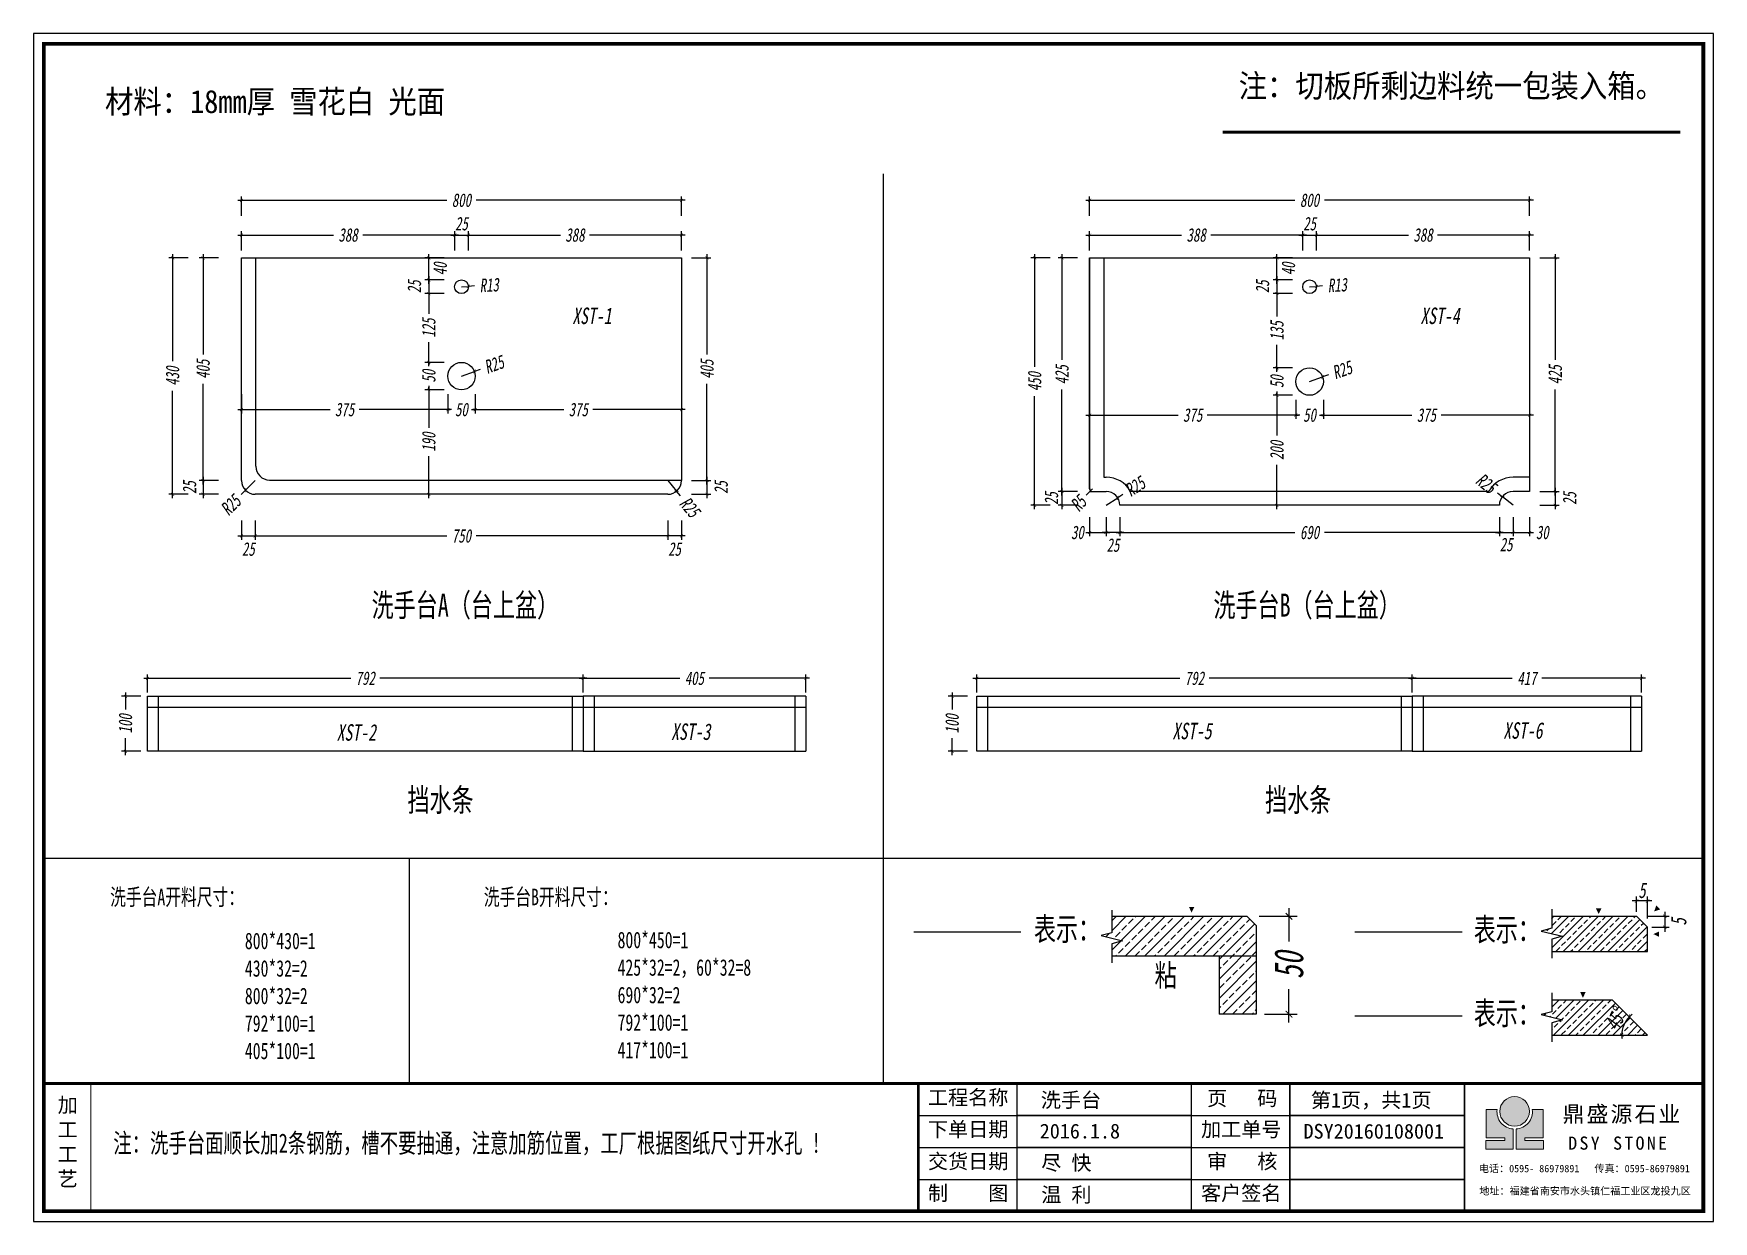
# Model space of a CAD drawing. Header units: millimetres. Extents: x 29542 to 32597, y -6573 to -4413.
import ezdxf
from ezdxf.enums import TextEntityAlignment as Align

# ---------------------------------------------------------------- set-up
doc = ezdxf.new("R2010")
doc.units = ezdxf.units.MM
doc.header["$PDMODE"] = 3
doc.layers.add('AUDIT_I_150730095426-0', color=7, linetype='Continuous')
doc.layers.add('图框', color=7, linetype='Continuous')
doc.styles.add('BZ宋体', font='simfang.ttf', dxfattribs={"width": 0.7, "oblique": 10})
doc.styles.get("Standard").update_dxf_attribs({"font": ''})
doc.styles.add('宋体', font='simhei.ttf')
doc.styles.add('标注字体', font='simfang.ttf', dxfattribs={"width": 0.7, "oblique": 10})
doc.styles.get('Standard').set_extended_font_data('SimSun')
doc.linetypes.add('M_LINE', pattern='A,12.5,-2.5,["M",Standard,S=8.75,R=0,X=-1.1,Y=-3.75],-7.5', length=22.5)
doc.linetypes.add('R_LINE', pattern='A,12.5,-2.5,["R",Standard,S=8.75,R=0,X=-1.1,Y=-3.75],-7.5', length=22.5)
doc.linetypes.add('X5_LINE', pattern='A,12.5,-9,["X5",Standard,S=8.75,R=0,X=-6,Y=-3.75],-7.5', length=29)
doc.dimstyles.new('BZ-02', dxfattribs={"dimscale": 2, "dimtxt": 3.5, "dimasz": 0.8, "dimexe": 1, "dimexo": 1, "dimgap": 1, "dimtad": 0, "dimdec": 0, "dimzin": 0, "dimdsep": 46, "dimtxsty": '标注字体', "dimblk1": 'ARCHTICK', "dimblk2": 'ARCHTICK', "dimsah": 1, "dimcen": 1, "dimdle": 1, "dimclrd": 140, "dimclre": 140, "dimclrt": 1, "dimadec": 0, "dimazin": 0, "dimtfac": 0.6, "dimtdec": 0, "dimtix": 1, "dimtmove": 2, "dimatfit": 3, "dimldrblk": 'jt', "dimfxl": 4, "dimfxlon": 1, "dimtolj": 1, "dimtzin": 0, "dimarcsym": 0})
doc.dimstyles.new('BZ-07', dxfattribs={"dimscale": 7, "dimtxt": 3.5, "dimasz": 0.8, "dimexe": 1, "dimexo": 1, "dimgap": 1, "dimtad": 0, "dimdec": 0, "dimdsep": 46, "dimtxsty": '标注字体', "dimblk1": 'ARCHTICK', "dimblk2": 'ARCHTICK', "dimsah": 1, "dimcen": 1, "dimdle": 1, "dimclrd": 140, "dimclre": 140, "dimclrt": 1, "dimadec": 0, "dimazin": 0, "dimtfac": 0.6, "dimtdec": 0, "dimtix": 1, "dimtmove": 2, "dimatfit": 3, "dimldrblk": 'jt', "dimfxl": 4, "dimfxlon": 1, "dimtolj": 1, "dimtzin": 0, "dimarcsym": 0})
doc.dimstyles.new('BZ-15', dxfattribs={"dimscale": 15, "dimtxt": 3.5, "dimasz": 0.8, "dimexe": 1, "dimexo": 1, "dimgap": 1, "dimtad": 0, "dimdec": 0, "dimzin": 0, "dimdsep": 46, "dimtxsty": '标注字体', "dimblk1": 'ARCHTICK', "dimblk2": 'ARCHTICK', "dimsah": 1, "dimcen": 1, "dimdle": 1, "dimclrd": 140, "dimclre": 140, "dimclrt": 1, "dimadec": 0, "dimazin": 0, "dimtfac": 0.6, "dimtdec": 0, "dimtix": 1, "dimtmove": 2, "dimatfit": 3, "dimldrblk": 'jt', "dimfxl": 4, "dimfxlon": 1, "dimtolj": 1, "dimtzin": 0, "dimarcsym": 0})

msp = doc.modelspace()

# ---------------------------------------------------------------- texts
at = {"color": 4, "style": '标注字体', "oblique": 10, "width": 0.7}
for s, p in [('XST-1', (30521.8, -4941.3)), ('XST-4', (32064, -4941.3)), ('XST-2', (30093.4, -5698.9)), ('XST-3', (30701.6, -5697.6)), ('XST-5', (31613, -5696.3)), ('XST-6', (32214.7, -5695.4))]:
    msp.add_text(s, height=30, dxfattribs=at).set_placement(p)
at = {"color": 3, "style": 'BZ宋体', "width": 0.75}
msp.add_text('粘', height=40, dxfattribs=at).set_placement((31580.6, -6145.5))
at = {"color": 240, "insert": (31733.6, -4487.1), "char_height": 42, "width": 881.438, "attachment_point": 1, "style": 'BZ宋体'}
msp.add_mtext('{\\Q0;\\W0.9;注：切板所剩边料统一包装入箱。}', dxfattribs=at)
at = {"insert": (29672.2, -4515.6), "char_height": 42, "width": 734.1, "attachment_point": 1, "style": 'BZ宋体'}
msp.add_mtext('{\\Q0;\\W0.9;材料：18mm厚 雪花白 光面 }', dxfattribs=at)
at = {"attachment_point": 1, "style": 'BZ宋体'}
for s, width, insert, char_height in [('{\\Q0;洗手台A（台上盆）}', 358.357, (30157, -5431.4), 42), ('{\\Q0;洗手台B（台上盆）}', 358.357, (31687.7, -5431.4), 42), ('{\\Q0;挡水条}', 231.526, (30222.2, -5785.6), 42), ('{\\Q0;挡水条}', 231.526, (31781.6, -5785.6), 42), ('{\\Q0;洗手台A开料尺寸：}', 472.275, (29681.5, -5968.1), 30), ('{\\Q0;洗手台B开料尺寸：}', 472.275, (30361, -5968.1), 30), ('{\\Q0;表示：}', 133.245, (31361.3, -6020.5), 42), ('{\\Q0;表示：}', 133.245, (32161.1, -6021.4), 42), ('{\\Q0;800*430=1\\P430*32=2\\P800*32=2\\P792*100=1\\P405*100=1}', 289.509, (29926.5, -6048), 30), ('{\\Q0;800*450=1\\P425*32=2，60*32=8 \\P690*32=2\\P792*100=1\\P417*100=1}', 472.275, (30604.2, -6046.3), 30), ('{\\Q0;表示：}', 133.245, (32161.1, -6173.5), 42), ('{\\Q0;\\C4;注：洗手台面顺长加2条钢筋，槽不要抽通，注意加筋位置，工厂根据图纸尺寸开水孔 !}', 1425.674, (29687.2, -6413.2), 35)]:
    msp.add_mtext_dynamic_manual_height_columns(s, width=width, gutter_width=70, heights=[0], dxfattribs=dict(at, insert=insert, char_height=char_height))

# ---------------------------------------------------------------- blocks, each defined once
blk = doc.blocks.new('_ARCHTICK')
at = {"color": 0, "linetype": 'ByBlock', "const_width": 0.15}
blk.add_lwpolyline([(-0.5, -0.5), (0.5, 0.5)], dxfattribs=at)
blk = doc.blocks.new('*D39')
at = {"color": 140, "lineweight": -2, "transparency": 16777216}
for p, q in [((29913.4, -4716.2), (30293.6, -4716.2)), ((29920.4, -4744.2), (29920.4, -4709.2)), ((30727.4, -4716.2), (30347.2, -4716.2)), ((30720.4, -4744.2), (30720.4, -4709.2))]:
    blk.add_line(p, q, dxfattribs=at)
at = {"layer": 'Defpoints', "color": 0, "transparency": 16777216}
for p in [(30720.4, -4716.2), (29920.4, -4820.9), (30720.4, -4820.9)]:
    blk.add_point(p, dxfattribs=at)
at = {"color": 140, "lineweight": -2, "transparency": 16777216, "xscale": 5.6, "yscale": 5.6, "zscale": 5.6, "rotation": 180}
blk.add_blockref('_ARCHTICK', (29920.4, -4716.2), dxfattribs=at)
at = {"color": 140, "lineweight": -2, "transparency": 16777216, "xscale": 5.6, "yscale": 5.6, "zscale": 5.6}
blk.add_blockref('_ARCHTICK', (30720.4, -4716.2), dxfattribs=at)
at = {"color": 1, "transparency": 16777216, "insert": (30320.4, -4716.2), "char_height": 24.5, "attachment_point": 5, "style": '标注字体'}
blk.add_mtext('\\A1;800', dxfattribs=at)
blk = doc.blocks.new('jt')
blk = doc.blocks.new('*D40')
at = {"color": 140, "lineweight": -2, "transparency": 16777216}
for p, q in [((29878.5, -4820.9), (29843.5, -4820.9)), ((29850.5, -4813.9), (29850.5, -4996.6)), ((29850.5, -5232.9), (29850.5, -5050.1)), ((29878.5, -5225.9), (29843.5, -5225.9))]:
    blk.add_line(p, q, dxfattribs=at)
at = {"layer": 'Defpoints', "color": 0, "transparency": 16777216}
for p in [(29920.4, -4820.9), (29850.5, -5225.9), (29920.4, -5225.9)]:
    blk.add_point(p, dxfattribs=at)
at = {"color": 140, "lineweight": -2, "transparency": 16777216, "xscale": 5.6, "yscale": 5.6, "zscale": 5.6}
for p, rotation in [((29850.5, -4820.9), 90), ((29850.5, -5225.9), 270)]:
    blk.add_blockref('_ARCHTICK', p, dxfattribs=dict(at, rotation=rotation))
at = {"color": 1, "transparency": 16777216, "insert": (29850.5, -5023.4), "char_height": 24.5, "attachment_point": 5, "rotation": 90, "style": '标注字体'}
blk.add_mtext('\\A1;405', dxfattribs=at)
blk = doc.blocks.new('*D41')
at = {"color": 140, "lineweight": -2, "transparency": 16777216}
for p, q in [((31455.6, -4716.2), (31835.8, -4716.2)), ((31462.6, -4744.2), (31462.6, -4709.2)), ((32269.6, -4716.2), (31889.4, -4716.2)), ((32262.6, -4744.2), (32262.6, -4709.2))]:
    blk.add_line(p, q, dxfattribs=at)
at = {"layer": 'Defpoints', "color": 0, "transparency": 16777216}
for p in [(32262.6, -4716.2), (31462.6, -4820.9), (32262.6, -4820.9)]:
    blk.add_point(p, dxfattribs=at)
at = {"color": 140, "lineweight": -2, "transparency": 16777216, "xscale": 5.6, "yscale": 5.6, "zscale": 5.6, "rotation": 180}
blk.add_blockref('_ARCHTICK', (31462.6, -4716.2), dxfattribs=at)
at = {"color": 140, "lineweight": -2, "transparency": 16777216, "xscale": 5.6, "yscale": 5.6, "zscale": 5.6}
blk.add_blockref('_ARCHTICK', (32262.6, -4716.2), dxfattribs=at)
at = {"color": 1, "transparency": 16777216, "insert": (31862.6, -4716.2), "char_height": 24.5, "attachment_point": 5, "style": '标注字体'}
blk.add_mtext('\\A1;800', dxfattribs=at)
blk = doc.blocks.new('*D42')
at = {"color": 140, "lineweight": -2, "transparency": 16777216}
for p, q in [((31440.3, -4820.9), (31405.3, -4820.9)), ((31412.3, -4813.9), (31412.3, -5006.6)), ((31412.3, -5252.9), (31412.3, -5060.1)), ((31440.3, -5245.9), (31405.3, -5245.9))]:
    blk.add_line(p, q, dxfattribs=at)
at = {"layer": 'Defpoints', "color": 0, "transparency": 16777216}
for p in [(31462.6, -4820.9), (31412.3, -5245.9), (31470.7, -5245.9)]:
    blk.add_point(p, dxfattribs=at)
at = {"color": 140, "lineweight": -2, "transparency": 16777216, "xscale": 5.6, "yscale": 5.6, "zscale": 5.6}
for p, rotation in [((31412.3, -4820.9), 90), ((31412.3, -5245.9), 270)]:
    blk.add_blockref('_ARCHTICK', p, dxfattribs=dict(at, rotation=rotation))
at = {"color": 1, "transparency": 16777216, "insert": (31412.3, -5033.4), "char_height": 24.5, "attachment_point": 5, "rotation": 90, "style": '标注字体'}
blk.add_mtext('\\A1;425', dxfattribs=at)
blk = doc.blocks.new('*D43')
at = {"color": 140, "lineweight": -2, "transparency": 16777216}
for p, q in [((30738.8, -4820.9), (30773.8, -4820.9)), ((30766.8, -4813.9), (30766.8, -4996.6)), ((30766.8, -5232.9), (30766.8, -5050.1)), ((30738.8, -5225.9), (30773.8, -5225.9))]:
    blk.add_line(p, q, dxfattribs=at)
at = {"layer": 'Defpoints', "color": 0, "transparency": 16777216}
for p in [(30720.4, -4820.9), (30766.8, -4820.9), (30720.4, -5225.9)]:
    blk.add_point(p, dxfattribs=at)
at = {"color": 140, "lineweight": -2, "transparency": 16777216, "xscale": 5.6, "yscale": 5.6, "zscale": 5.6}
for p, rotation in [((30766.8, -4820.9), 90), ((30766.8, -5225.9), 270)]:
    blk.add_blockref('_ARCHTICK', p, dxfattribs=dict(at, rotation=rotation))
at = {"color": 1, "transparency": 16777216, "insert": (30766.8, -5023.4), "char_height": 24.5, "attachment_point": 5, "rotation": 90, "style": '标注字体'}
blk.add_mtext('\\A1;405', dxfattribs=at)
blk = doc.blocks.new('*D44')
at = {"color": 140, "lineweight": -2, "transparency": 16777216}
for p, q in [((29823.1, -4820.9), (29788.1, -4820.9)), ((29795.1, -4813.9), (29795.1, -5009)), ((29795.1, -5257.9), (29795.1, -5062.7)), ((29823.1, -5250.9), (29788.1, -5250.9))]:
    blk.add_line(p, q, dxfattribs=at)
at = {"layer": 'Defpoints', "color": 0, "transparency": 16777216}
for p in [(30166.5, -4820.9), (29795.1, -5250.9), (30166.5, -5250.9)]:
    blk.add_point(p, dxfattribs=at)
at = {"color": 140, "lineweight": -2, "transparency": 16777216, "xscale": 5.6, "yscale": 5.6, "zscale": 5.6}
for p, rotation in [((29795.1, -4820.9), 90), ((29795.1, -5250.9), 270)]:
    blk.add_blockref('_ARCHTICK', p, dxfattribs=dict(at, rotation=rotation))
at = {"color": 1, "transparency": 16777216, "insert": (29795.1, -5035.9), "char_height": 24.5, "attachment_point": 5, "rotation": 90, "style": '标注字体'}
blk.add_mtext('\\A1;430', dxfattribs=at)
blk = doc.blocks.new('*D45')
at = {"color": 140, "lineweight": -2, "transparency": 16777216}
for p, q in [((29850.5, -5218.9), (29850.5, -5257.9)), ((29878.5, -5225.9), (29843.5, -5225.9)), ((29878.5, -5250.9), (29843.5, -5250.9))]:
    blk.add_line(p, q, dxfattribs=at)
at = {"layer": 'Defpoints', "color": 0, "transparency": 16777216}
for p in [(29850.5, -5250.9), (29920.4, -5225.9), (29954.1, -5250.9)]:
    blk.add_point(p, dxfattribs=at)
at = {"color": 140, "lineweight": -2, "transparency": 16777216, "xscale": 5.6, "yscale": 5.6, "zscale": 5.6}
for p, rotation in [((29850.5, -5225.9), 90), ((29850.5, -5250.9), 270)]:
    blk.add_blockref('_ARCHTICK', p, dxfattribs=dict(at, rotation=rotation))
at = {"color": 1, "transparency": 16777216, "insert": (29825.9, -5238.4), "char_height": 24.5, "attachment_point": 5, "rotation": 90, "style": '标注字体'}
blk.add_mtext('\\A1;25', dxfattribs=at)
blk = doc.blocks.new('*D46')
at = {"color": 140, "lineweight": -2, "transparency": 16777216}
for p, q in [((30766.8, -5218.9), (30766.8, -5257.9)), ((30738.8, -5225.9), (30773.8, -5225.9)), ((30738.8, -5250.9), (30773.8, -5250.9))]:
    blk.add_line(p, q, dxfattribs=at)
at = {"layer": 'Defpoints', "color": 0, "transparency": 16777216}
for p in [(30695.4, -5250.9), (30720.4, -5225.9), (30766.8, -5250.9)]:
    blk.add_point(p, dxfattribs=at)
at = {"color": 140, "lineweight": -2, "transparency": 16777216, "xscale": 5.6, "yscale": 5.6, "zscale": 5.6}
for p, rotation in [((30766.8, -5225.9), 90), ((30766.8, -5250.9), 270)]:
    blk.add_blockref('_ARCHTICK', p, dxfattribs=dict(at, rotation=rotation))
at = {"color": 1, "transparency": 16777216, "insert": (30792.5, -5238.4), "char_height": 24.5, "attachment_point": 5, "rotation": 90, "style": '标注字体'}
blk.add_mtext('\\A1;25', dxfattribs=at)
blk = doc.blocks.new('*D47')
at = {"color": 140, "lineweight": -2, "transparency": 16777216}
for p, q in [((29920.4, -5298.6), (29920.4, -5333.6)), ((29945.4, -5298.6), (29945.4, -5333.6)), ((29913.4, -5326.6), (29952.4, -5326.6))]:
    blk.add_line(p, q, dxfattribs=at)
at = {"layer": 'Defpoints', "color": 0, "transparency": 16777216}
for p in [(29920.4, -5225.9), (29945.4, -5250.9), (29945.4, -5326.6)]:
    blk.add_point(p, dxfattribs=at)
at = {"color": 140, "lineweight": -2, "transparency": 16777216, "xscale": 5.6, "yscale": 5.6, "zscale": 5.6, "rotation": 180}
blk.add_blockref('_ARCHTICK', (29920.4, -5326.6), dxfattribs=at)
at = {"color": 140, "lineweight": -2, "transparency": 16777216, "xscale": 5.6, "yscale": 5.6, "zscale": 5.6}
blk.add_blockref('_ARCHTICK', (29945.4, -5326.6), dxfattribs=at)
at = {"color": 1, "transparency": 16777216, "insert": (29932.9, -5350.6), "char_height": 24.5, "attachment_point": 5, "style": '标注字体'}
blk.add_mtext('\\A1;25', dxfattribs=at)
blk = doc.blocks.new('*D48')
at = {"color": 140, "lineweight": -2, "transparency": 16777216}
for p, q in [((29945.4, -5298.6), (29945.4, -5333.6)), ((30695.4, -5298.6), (30695.4, -5333.6)), ((29938.4, -5326.6), (30293.9, -5326.6)), ((30702.4, -5326.6), (30347, -5326.6))]:
    blk.add_line(p, q, dxfattribs=at)
at = {"layer": 'Defpoints', "color": 0, "transparency": 16777216}
for p in [(29945.4, -5250.9), (30695.4, -5250.9), (30695.4, -5326.6)]:
    blk.add_point(p, dxfattribs=at)
at = {"color": 140, "lineweight": -2, "transparency": 16777216, "xscale": 5.6, "yscale": 5.6, "zscale": 5.6, "rotation": 180}
blk.add_blockref('_ARCHTICK', (29945.4, -5326.6), dxfattribs=at)
at = {"color": 140, "lineweight": -2, "transparency": 16777216, "xscale": 5.6, "yscale": 5.6, "zscale": 5.6}
blk.add_blockref('_ARCHTICK', (30695.4, -5326.6), dxfattribs=at)
at = {"color": 1, "transparency": 16777216, "insert": (30320.4, -5326.6), "char_height": 24.5, "attachment_point": 5, "style": '标注字体'}
blk.add_mtext('\\A1;750', dxfattribs=at)
blk = doc.blocks.new('*D49')
at = {"color": 140, "lineweight": -2, "transparency": 16777216}
for p in [(29919.8, -5251.4), (29945.4, -5225.9)]:
    blk.add_line(p, (29927.7, -5243.5), dxfattribs=at)
at = {"layer": 'Defpoints', "color": 0, "transparency": 16777216}
for p in [(29927.7, -5243.5), (29945.4, -5225.9)]:
    blk.add_point(p, dxfattribs=at)
at = {"color": 140, "lineweight": -2, "transparency": 16777216, "xscale": 5.6, "yscale": 5.6, "zscale": 5.6, "rotation": 44.99999999999704}
blk.add_blockref('_ARCHTICK', (29927.7, -5243.5), dxfattribs=at)
at = {"color": 1, "transparency": 16777216, "insert": (29900.9, -5270.4), "char_height": 24.5, "attachment_point": 5, "rotation": 45, "style": '标注字体'}
blk.add_mtext('\\A1;R25', dxfattribs=at)
blk = doc.blocks.new('*D50')
at = {"color": 140, "lineweight": -2, "transparency": 16777216}
for p in [(30695.4, -5225.9), (30718.5, -5253.8)]:
    blk.add_line(p, (30711.3, -5245.1), dxfattribs=at)
at = {"layer": 'Defpoints', "color": 0, "transparency": 16777216}
for p in [(30695.4, -5225.9), (30711.3, -5245.1)]:
    blk.add_point(p, dxfattribs=at)
at = {"color": 140, "lineweight": -2, "transparency": 16777216, "xscale": 5.6, "yscale": 5.6, "zscale": 5.6, "rotation": 129.5273760494644}
blk.add_blockref('_ARCHTICK', (30711.3, -5245.1), dxfattribs=at)
at = {"color": 1, "transparency": 16777216, "insert": (30735.5, -5274.4), "char_height": 24.5, "attachment_point": 5, "rotation": 309.5274, "style": '标注字体'}
blk.add_mtext('\\A1;R25', dxfattribs=at)
blk = doc.blocks.new('*D51')
at = {"color": 140, "lineweight": -2, "transparency": 16777216}
for p, q in [((31440.3, -5245.9), (31405.3, -5245.9)), ((31412.3, -5238.9), (31412.3, -5277.9)), ((31440.3, -5270.9), (31405.3, -5270.9))]:
    blk.add_line(p, q, dxfattribs=at)
at = {"layer": 'Defpoints', "color": 0, "transparency": 16777216}
for p in [(31467.6, -5245.9), (31412.3, -5270.9), (31518.8, -5270.9)]:
    blk.add_point(p, dxfattribs=at)
at = {"color": 140, "lineweight": -2, "transparency": 16777216, "xscale": 5.6, "yscale": 5.6, "zscale": 5.6}
for p, rotation in [((31412.3, -5245.9), 90), ((31412.3, -5270.9), 270)]:
    blk.add_blockref('_ARCHTICK', p, dxfattribs=dict(at, rotation=rotation))
at = {"color": 1, "transparency": 16777216, "insert": (31393.2, -5258.4), "char_height": 24.5, "attachment_point": 5, "rotation": 90, "style": '标注字体'}
blk.add_mtext('\\A1;25', dxfattribs=at)
blk = doc.blocks.new('*D52')
at = {"color": 140, "lineweight": -2, "transparency": 16777216}
for p, q in [((31462.6, -5292.3), (31462.6, -5327.3)), ((31492.6, -5292.3), (31492.6, -5327.3)), ((31455.6, -5320.3), (31499.6, -5320.3))]:
    blk.add_line(p, q, dxfattribs=at)
at = {"layer": 'Defpoints', "color": 0, "transparency": 16777216}
for p in [(31462.6, -5238.2), (31492.6, -5245.9), (31492.6, -5320.3)]:
    blk.add_point(p, dxfattribs=at)
at = {"color": 140, "lineweight": -2, "transparency": 16777216, "xscale": 5.6, "yscale": 5.6, "zscale": 5.6, "rotation": 180}
blk.add_blockref('_ARCHTICK', (31462.6, -5320.3), dxfattribs=at)
at = {"color": 140, "lineweight": -2, "transparency": 16777216, "xscale": 5.6, "yscale": 5.6, "zscale": 5.6}
blk.add_blockref('_ARCHTICK', (31492.6, -5320.3), dxfattribs=at)
at = {"color": 1, "transparency": 16777216, "insert": (31440.5, -5320.3), "char_height": 24.5, "attachment_point": 5, "style": '标注字体'}
blk.add_mtext('\\A1;30', dxfattribs=at)
blk = doc.blocks.new('*D53')
at = {"color": 140, "lineweight": -2, "transparency": 16777216}
for p, q in [((31517.6, -5292.3), (31517.6, -5327.3)), ((32207.6, -5292.3), (32207.6, -5327.3)), ((31510.6, -5320.3), (31835.9, -5320.3)), ((32214.6, -5320.3), (31889.4, -5320.3))]:
    blk.add_line(p, q, dxfattribs=at)
at = {"layer": 'Defpoints', "color": 0, "transparency": 16777216}
for p in [(31517.6, -5270.9), (32207.6, -5270.9), (32207.6, -5320.3)]:
    blk.add_point(p, dxfattribs=at)
at = {"color": 140, "lineweight": -2, "transparency": 16777216, "xscale": 5.6, "yscale": 5.6, "zscale": 5.6, "rotation": 180}
blk.add_blockref('_ARCHTICK', (31517.6, -5320.3), dxfattribs=at)
at = {"color": 140, "lineweight": -2, "transparency": 16777216, "xscale": 5.6, "yscale": 5.6, "zscale": 5.6}
blk.add_blockref('_ARCHTICK', (32207.6, -5320.3), dxfattribs=at)
at = {"color": 1, "transparency": 16777216, "insert": (31862.6, -5320.3), "char_height": 24.5, "attachment_point": 5, "style": '标注字体'}
blk.add_mtext('\\A1;690', dxfattribs=at)
blk = doc.blocks.new('*D54')
at = {"color": 140, "lineweight": -2, "transparency": 16777216}
for p, q in [((32207.6, -5292.3), (32207.6, -5327.3)), ((32232.6, -5292.3), (32232.6, -5327.3)), ((32200.6, -5320.3), (32239.6, -5320.3))]:
    blk.add_line(p, q, dxfattribs=at)
at = {"layer": 'Defpoints', "color": 0, "transparency": 16777216}
for p in [(32232.6, -5245.9), (32207.6, -5270.9), (32232.6, -5320.3)]:
    blk.add_point(p, dxfattribs=at)
at = {"color": 140, "lineweight": -2, "transparency": 16777216, "xscale": 5.6, "yscale": 5.6, "zscale": 5.6, "rotation": 180}
blk.add_blockref('_ARCHTICK', (32207.6, -5320.3), dxfattribs=at)
at = {"color": 140, "lineweight": -2, "transparency": 16777216, "xscale": 5.6, "yscale": 5.6, "zscale": 5.6}
blk.add_blockref('_ARCHTICK', (32232.6, -5320.3), dxfattribs=at)
at = {"color": 1, "transparency": 16777216, "insert": (32220.1, -5342.3), "char_height": 24.5, "attachment_point": 5, "style": '标注字体'}
blk.add_mtext('\\A1;25', dxfattribs=at)
blk = doc.blocks.new('*D55')
at = {"color": 140, "lineweight": -2, "transparency": 16777216}
for p, q in [((31390.6, -4820.9), (31355.6, -4820.9)), ((31362.6, -4813.9), (31362.6, -5019)), ((31362.6, -5277.9), (31362.6, -5072.7)), ((31390.6, -5270.9), (31355.6, -5270.9))]:
    blk.add_line(p, q, dxfattribs=at)
at = {"layer": 'Defpoints', "color": 0, "transparency": 16777216}
for p in [(31462.6, -4820.9), (31362.6, -5270.9), (31542, -5270.9)]:
    blk.add_point(p, dxfattribs=at)
at = {"color": 140, "lineweight": -2, "transparency": 16777216, "xscale": 5.6, "yscale": 5.6, "zscale": 5.6}
for p, rotation in [((31362.6, -4820.9), 90), ((31362.6, -5270.9), 270)]:
    blk.add_blockref('_ARCHTICK', p, dxfattribs=dict(at, rotation=rotation))
at = {"color": 1, "transparency": 16777216, "insert": (31362.6, -5045.9), "char_height": 24.5, "attachment_point": 5, "rotation": 90, "style": '标注字体'}
blk.add_mtext('\\A1;450', dxfattribs=at)
blk = doc.blocks.new('*D56')
at = {"color": 140, "lineweight": -2, "transparency": 16777216}
for p, q in [((32281.3, -4820.9), (32316.3, -4820.9)), ((32309.3, -4813.9), (32309.3, -5006.6)), ((32309.3, -5252.9), (32309.3, -5060.1)), ((32281.3, -5245.9), (32316.3, -5245.9))]:
    blk.add_line(p, q, dxfattribs=at)
at = {"layer": 'Defpoints', "color": 0, "transparency": 16777216}
for p in [(32262.6, -4820.9), (32309.3, -4820.9), (32262.6, -5245.9)]:
    blk.add_point(p, dxfattribs=at)
at = {"color": 140, "lineweight": -2, "transparency": 16777216, "xscale": 5.6, "yscale": 5.6, "zscale": 5.6}
for p, rotation in [((32309.3, -4820.9), 90), ((32309.3, -5245.9), 270)]:
    blk.add_blockref('_ARCHTICK', p, dxfattribs=dict(at, rotation=rotation))
at = {"color": 1, "transparency": 16777216, "insert": (32309.3, -5033.4), "char_height": 24.5, "attachment_point": 5, "rotation": 90, "style": '标注字体'}
blk.add_mtext('\\A1;425', dxfattribs=at)
blk = doc.blocks.new('*D57')
at = {"color": 140, "lineweight": -2, "transparency": 16777216}
for p, q in [((32281.3, -5245.9), (32316.3, -5245.9)), ((32309.3, -5238.9), (32309.3, -5277.9)), ((32281.3, -5270.9), (32316.3, -5270.9))]:
    blk.add_line(p, q, dxfattribs=at)
at = {"layer": 'Defpoints', "color": 0, "transparency": 16777216}
for p in [(32262.6, -5245.9), (32207.6, -5270.9), (32309.3, -5270.9)]:
    blk.add_point(p, dxfattribs=at)
at = {"color": 140, "lineweight": -2, "transparency": 16777216, "xscale": 5.6, "yscale": 5.6, "zscale": 5.6}
for p, rotation in [((32309.3, -5245.9), 90), ((32309.3, -5270.9), 270)]:
    blk.add_blockref('_ARCHTICK', p, dxfattribs=dict(at, rotation=rotation))
at = {"color": 1, "transparency": 16777216, "insert": (32335.6, -5258.4), "char_height": 24.5, "attachment_point": 5, "rotation": 90, "style": '标注字体'}
blk.add_mtext('\\A1;25', dxfattribs=at)
blk = doc.blocks.new('*D60')
at = {"color": 140, "lineweight": -2, "transparency": 16777216}
for p in [(30320.4, -4873.4), (30344.1, -4872)]:
    blk.add_line(p, (30332.9, -4872.7), dxfattribs=at)
at = {"layer": 'Defpoints', "color": 0, "transparency": 16777216}
for p in [(30320.4, -4873.4), (30332.9, -4872.7)]:
    blk.add_point(p, dxfattribs=at)
at = {"color": 140, "lineweight": -2, "transparency": 16777216, "xscale": 5.6, "yscale": 5.6, "zscale": 5.6, "rotation": 183.1890826842084}
blk.add_blockref('_ARCHTICK', (30332.9, -4872.7), dxfattribs=at)
at = {"color": 1, "transparency": 16777216, "insert": (30370.8, -4870.5), "char_height": 24.5, "attachment_point": 5, "rotation": 3.1891, "style": '标注字体'}
blk.add_mtext('\\A1;R13', dxfattribs=at)
blk = doc.blocks.new('*D61')
at = {"color": 140, "lineweight": -2, "transparency": 16777216}
for p in [(30320.4, -5035.9), (30354.5, -5023.7)]:
    blk.add_line(p, (30344, -5027.5), dxfattribs=at)
at = {"layer": 'Defpoints', "color": 0, "transparency": 16777216}
for p in [(30320.4, -5035.9), (30344, -5027.5)]:
    blk.add_point(p, dxfattribs=at)
at = {"color": 140, "lineweight": -2, "transparency": 16777216, "xscale": 5.6, "yscale": 5.6, "zscale": 5.6, "rotation": 199.532511391784}
blk.add_blockref('_ARCHTICK', (30344, -5027.5), dxfattribs=at)
at = {"color": 1, "transparency": 16777216, "insert": (30379.8, -5014.8), "char_height": 24.5, "attachment_point": 5, "rotation": 19.5325, "style": '标注字体'}
blk.add_mtext('\\A1;R25', dxfattribs=at)
blk = doc.blocks.new('*D62')
at = {"color": 140, "lineweight": -2, "transparency": 16777216}
for p, q in [((30289, -4820.9), (30254, -4820.9)), ((30261, -4867.9), (30261, -4813.9)), ((30289, -4860.9), (30254, -4860.9))]:
    blk.add_line(p, q, dxfattribs=at)
at = {"layer": 'Defpoints', "color": 0, "transparency": 16777216}
for p in [(30261, -4820.9), (30320.4, -4820.9), (30320.4, -4860.9)]:
    blk.add_point(p, dxfattribs=at)
at = {"color": 140, "lineweight": -2, "transparency": 16777216, "xscale": 5.6, "yscale": 5.6, "zscale": 5.6}
for p, rotation in [((30261, -4820.9), 90), ((30261, -4860.9), 270)]:
    blk.add_blockref('_ARCHTICK', p, dxfattribs=dict(at, rotation=rotation))
at = {"color": 1, "transparency": 16777216, "insert": (30281.7, -4840.9), "char_height": 24.5, "attachment_point": 5, "rotation": 90, "style": '标注字体'}
blk.add_mtext('\\A1;40', dxfattribs=at)
blk = doc.blocks.new('*D63')
at = {"color": 140, "lineweight": -2, "transparency": 16777216}
for p, q in [((30261, -4853.9), (30261, -4892.9)), ((30289, -4860.9), (30254, -4860.9)), ((30289, -4885.9), (30254, -4885.9))]:
    blk.add_line(p, q, dxfattribs=at)
at = {"layer": 'Defpoints', "color": 0, "transparency": 16777216}
for p in [(30261, -4885.9), (30320.4, -4860.9), (30320.4, -4885.9)]:
    blk.add_point(p, dxfattribs=at)
at = {"color": 140, "lineweight": -2, "transparency": 16777216, "xscale": 5.6, "yscale": 5.6, "zscale": 5.6}
for p, rotation in [((30261, -4860.9), 90), ((30261, -4885.9), 270)]:
    blk.add_blockref('_ARCHTICK', p, dxfattribs=dict(at, rotation=rotation))
at = {"color": 1, "transparency": 16777216, "insert": (30234.8, -4873.4), "char_height": 24.5, "attachment_point": 5, "rotation": 90, "style": '标注字体'}
blk.add_mtext('\\A1;25', dxfattribs=at)
blk = doc.blocks.new('*D64')
at = {"color": 140, "lineweight": -2, "transparency": 16777216}
for p, q in [((30289, -4885.9), (30254, -4885.9)), ((30261, -4878.9), (30261, -4922.6)), ((30261, -5017.9), (30261, -4974.1)), ((30289, -5010.9), (30254, -5010.9))]:
    blk.add_line(p, q, dxfattribs=at)
at = {"layer": 'Defpoints', "color": 0, "transparency": 16777216}
for p in [(30320.4, -4885.9), (30261, -5010.9), (30320.4, -5010.9)]:
    blk.add_point(p, dxfattribs=at)
at = {"color": 140, "lineweight": -2, "transparency": 16777216, "xscale": 5.6, "yscale": 5.6, "zscale": 5.6}
for p, rotation in [((30261, -4885.9), 90), ((30261, -5010.9), 270)]:
    blk.add_blockref('_ARCHTICK', p, dxfattribs=dict(at, rotation=rotation))
at = {"color": 1, "transparency": 16777216, "insert": (30261, -4948.4), "char_height": 24.5, "attachment_point": 5, "rotation": 90, "style": '标注字体'}
blk.add_mtext('\\A1;125', dxfattribs=at)
blk = doc.blocks.new('*D65')
at = {"color": 140, "lineweight": -2, "transparency": 16777216}
for p, q in [((30261, -5010.9), (30261, -5005.3)), ((30289, -5010.9), (30254, -5010.9)), ((30261, -5010.9), (30261, -5015.5)), ((30289, -5060.9), (30254, -5060.9)), ((30261, -5060.9), (30261, -5056.2)), ((30261, -5060.9), (30261, -5066.5))]:
    blk.add_line(p, q, dxfattribs=at)
at = {"layer": 'Defpoints', "color": 0, "transparency": 16777216}
for p in [(30320.4, -5010.9), (30261, -5060.9), (30320.4, -5060.9)]:
    blk.add_point(p, dxfattribs=at)
at = {"color": 140, "lineweight": -2, "transparency": 16777216, "xscale": 5.6, "yscale": 5.6, "zscale": 5.6}
for p, rotation in [((30261, -5010.9), 270), ((30261, -5060.9), 90)]:
    blk.add_blockref('_ARCHTICK', p, dxfattribs=dict(at, rotation=rotation))
at = {"color": 1, "transparency": 16777216, "insert": (30261, -5035.9), "char_height": 24.5, "attachment_point": 5, "rotation": 90, "style": '标注字体'}
blk.add_mtext('\\A1;50', dxfattribs=at)
blk = doc.blocks.new('*D66')
at = {"color": 140, "lineweight": -2, "transparency": 16777216}
for p, q in [((30289, -5060.9), (30254, -5060.9)), ((30261, -5053.9), (30261, -5129.9)), ((30261, -5257.9), (30261, -5181.8)), ((30289, -5250.9), (30254, -5250.9))]:
    blk.add_line(p, q, dxfattribs=at)
at = {"layer": 'Defpoints', "color": 0, "transparency": 16777216}
for p in [(30320.4, -5060.9), (30261, -5250.9), (30320.4, -5250.9)]:
    blk.add_point(p, dxfattribs=at)
at = {"color": 140, "lineweight": -2, "transparency": 16777216, "xscale": 5.6, "yscale": 5.6, "zscale": 5.6}
for p, rotation in [((30261, -5060.9), 90), ((30261, -5250.9), 270)]:
    blk.add_blockref('_ARCHTICK', p, dxfattribs=dict(at, rotation=rotation))
at = {"color": 1, "transparency": 16777216, "insert": (30261, -5155.9), "char_height": 24.5, "attachment_point": 5, "rotation": 90, "style": '标注字体'}
blk.add_mtext('\\A1;190', dxfattribs=at)
blk = doc.blocks.new('*D67')
at = {"color": 140, "lineweight": -2, "transparency": 16777216}
for p, q in [((29913.4, -4779.4), (30087.7, -4779.4)), ((29920.4, -4807.4), (29920.4, -4772.4)), ((30315, -4779.4), (30140.7, -4779.4)), ((30308, -4807.4), (30308, -4772.4))]:
    blk.add_line(p, q, dxfattribs=at)
at = {"layer": 'Defpoints', "color": 0, "transparency": 16777216}
for p in [(30308, -4779.4), (29920.4, -4820.9), (30308, -4871.7)]:
    blk.add_point(p, dxfattribs=at)
at = {"color": 140, "lineweight": -2, "transparency": 16777216, "xscale": 5.6, "yscale": 5.6, "zscale": 5.6, "rotation": 180}
blk.add_blockref('_ARCHTICK', (29920.4, -4779.4), dxfattribs=at)
at = {"color": 140, "lineweight": -2, "transparency": 16777216, "xscale": 5.6, "yscale": 5.6, "zscale": 5.6}
blk.add_blockref('_ARCHTICK', (30308, -4779.4), dxfattribs=at)
at = {"color": 1, "transparency": 16777216, "insert": (30114.2, -4779.4), "char_height": 24.5, "attachment_point": 5, "style": '标注字体'}
blk.add_mtext('\\A1;388', dxfattribs=at)
blk = doc.blocks.new('*D68')
at = {"color": 140, "lineweight": -2, "transparency": 16777216}
for p, q in [((30301, -4779.4), (30339.9, -4779.4)), ((30308, -4807.4), (30308, -4772.4)), ((30332.9, -4807.4), (30332.9, -4772.4))]:
    blk.add_line(p, q, dxfattribs=at)
at = {"layer": 'Defpoints', "color": 0, "transparency": 16777216}
for p in [(30332.9, -4779.4), (30308, -4871.7), (30332.9, -4872.7)]:
    blk.add_point(p, dxfattribs=at)
at = {"color": 140, "lineweight": -2, "transparency": 16777216, "xscale": 5.6, "yscale": 5.6, "zscale": 5.6, "rotation": 180}
blk.add_blockref('_ARCHTICK', (30308, -4779.4), dxfattribs=at)
at = {"color": 140, "lineweight": -2, "transparency": 16777216, "xscale": 5.6, "yscale": 5.6, "zscale": 5.6}
blk.add_blockref('_ARCHTICK', (30332.9, -4779.4), dxfattribs=at)
at = {"color": 1, "transparency": 16777216, "insert": (30320.5, -4758.9), "char_height": 24.5, "attachment_point": 5, "style": '标注字体'}
blk.add_mtext('\\A1;25', dxfattribs=at)
blk = doc.blocks.new('*D69')
at = {"color": 140, "lineweight": -2, "transparency": 16777216}
for p, q in [((30325.9, -4779.4), (30500.2, -4779.4)), ((30332.9, -4807.4), (30332.9, -4772.4)), ((30727.4, -4779.4), (30553.2, -4779.4)), ((30720.4, -4807.4), (30720.4, -4772.4))]:
    blk.add_line(p, q, dxfattribs=at)
at = {"layer": 'Defpoints', "color": 0, "transparency": 16777216}
for p in [(30720.4, -4779.4), (30720.4, -4820.9), (30332.9, -4872.7)]:
    blk.add_point(p, dxfattribs=at)
at = {"color": 140, "lineweight": -2, "transparency": 16777216, "xscale": 5.6, "yscale": 5.6, "zscale": 5.6, "rotation": 180}
blk.add_blockref('_ARCHTICK', (30332.9, -4779.4), dxfattribs=at)
at = {"color": 140, "lineweight": -2, "transparency": 16777216, "xscale": 5.6, "yscale": 5.6, "zscale": 5.6}
blk.add_blockref('_ARCHTICK', (30720.4, -4779.4), dxfattribs=at)
at = {"color": 1, "transparency": 16777216, "insert": (30526.7, -4779.4), "char_height": 24.5, "attachment_point": 5, "style": '标注字体'}
blk.add_mtext('\\A1;388', dxfattribs=at)
blk = doc.blocks.new('*D71')
at = {"color": 140, "lineweight": -2, "transparency": 16777216}
for p in [(31862.6, -4873.4), (31886.3, -4872)]:
    blk.add_line(p, (31875.1, -4872.7), dxfattribs=at)
at = {"layer": 'Defpoints', "color": 0, "transparency": 16777216}
for p in [(31862.6, -4873.4), (31875.1, -4872.7)]:
    blk.add_point(p, dxfattribs=at)
at = {"color": 140, "lineweight": -2, "transparency": 16777216, "xscale": 5.6, "yscale": 5.6, "zscale": 5.6, "rotation": 183.1890826842135}
blk.add_blockref('_ARCHTICK', (31875.1, -4872.7), dxfattribs=at)
at = {"color": 1, "transparency": 16777216, "insert": (31913, -4870.5), "char_height": 24.5, "attachment_point": 5, "rotation": 3.1891, "style": '标注字体'}
blk.add_mtext('\\A1;R13', dxfattribs=at)
blk = doc.blocks.new('*D72')
at = {"color": 140, "lineweight": -2, "transparency": 16777216}
for p in [(31862.6, -5045.9), (31896.7, -5033.7)]:
    blk.add_line(p, (31886.2, -5037.5), dxfattribs=at)
at = {"layer": 'Defpoints', "color": 0, "transparency": 16777216}
for p in [(31886.2, -5037.5), (31862.6, -5045.9)]:
    blk.add_point(p, dxfattribs=at)
at = {"color": 140, "lineweight": -2, "transparency": 16777216, "xscale": 5.6, "yscale": 5.6, "zscale": 5.6, "rotation": 199.5325113917969}
blk.add_blockref('_ARCHTICK', (31886.2, -5037.5), dxfattribs=at)
at = {"color": 1, "transparency": 16777216, "insert": (31922, -5024.8), "char_height": 24.5, "attachment_point": 5, "rotation": 19.5325, "style": '标注字体'}
blk.add_mtext('\\A1;R25', dxfattribs=at)
blk = doc.blocks.new('*D73')
at = {"color": 140, "lineweight": -2, "transparency": 16777216}
for p, q in [((31831.2, -4820.9), (31796.2, -4820.9)), ((31803.2, -4867.9), (31803.2, -4813.9)), ((31831.2, -4860.9), (31796.2, -4860.9))]:
    blk.add_line(p, q, dxfattribs=at)
at = {"layer": 'Defpoints', "color": 0, "transparency": 16777216}
for p in [(31803.2, -4820.9), (31862.6, -4820.9), (31862.6, -4860.9)]:
    blk.add_point(p, dxfattribs=at)
at = {"color": 140, "lineweight": -2, "transparency": 16777216, "xscale": 5.6, "yscale": 5.6, "zscale": 5.6}
for p, rotation in [((31803.2, -4820.9), 90), ((31803.2, -4860.9), 270)]:
    blk.add_blockref('_ARCHTICK', p, dxfattribs=dict(at, rotation=rotation))
at = {"color": 1, "transparency": 16777216, "insert": (31824.2, -4840.9), "char_height": 24.5, "attachment_point": 5, "rotation": 90, "style": '标注字体'}
blk.add_mtext('\\A1;40', dxfattribs=at)
blk = doc.blocks.new('*D74')
at = {"color": 140, "lineweight": -2, "transparency": 16777216}
for p, q in [((31803.2, -4853.9), (31803.2, -4892.9)), ((31831.2, -4860.9), (31796.2, -4860.9)), ((31831.2, -4885.9), (31796.2, -4885.9))]:
    blk.add_line(p, q, dxfattribs=at)
at = {"layer": 'Defpoints', "color": 0, "transparency": 16777216}
for p in [(31803.2, -4885.9), (31862.6, -4860.9), (31862.6, -4885.9)]:
    blk.add_point(p, dxfattribs=at)
at = {"color": 140, "lineweight": -2, "transparency": 16777216, "xscale": 5.6, "yscale": 5.6, "zscale": 5.6}
for p, rotation in [((31803.2, -4860.9), 90), ((31803.2, -4885.9), 270)]:
    blk.add_blockref('_ARCHTICK', p, dxfattribs=dict(at, rotation=rotation))
at = {"color": 1, "transparency": 16777216, "insert": (31777, -4873.4), "char_height": 24.5, "attachment_point": 5, "rotation": 90, "style": '标注字体'}
blk.add_mtext('\\A1;25', dxfattribs=at)
blk = doc.blocks.new('*D75')
at = {"color": 140, "lineweight": -2, "transparency": 16777216}
for p, q in [((31831.2, -4885.9), (31796.2, -4885.9)), ((31803.2, -4878.9), (31803.2, -4927.6)), ((31803.2, -5027.9), (31803.2, -4979.1)), ((31831.2, -5020.9), (31796.2, -5020.9))]:
    blk.add_line(p, q, dxfattribs=at)
at = {"layer": 'Defpoints', "color": 0, "transparency": 16777216}
for p in [(31862.6, -4885.9), (31803.2, -5020.9), (31862.6, -5020.9)]:
    blk.add_point(p, dxfattribs=at)
at = {"color": 140, "lineweight": -2, "transparency": 16777216, "xscale": 5.6, "yscale": 5.6, "zscale": 5.6}
for p, rotation in [((31803.2, -4885.9), 90), ((31803.2, -5020.9), 270)]:
    blk.add_blockref('_ARCHTICK', p, dxfattribs=dict(at, rotation=rotation))
at = {"color": 1, "transparency": 16777216, "insert": (31803.2, -4953.4), "char_height": 24.5, "attachment_point": 5, "rotation": 90, "style": '标注字体'}
blk.add_mtext('\\A1;135', dxfattribs=at)
blk = doc.blocks.new('*D76')
at = {"color": 140, "lineweight": -2, "transparency": 16777216}
for p, q in [((31831.2, -5020.9), (31796.2, -5020.9)), ((31803.2, -5020.9), (31803.2, -5015.3)), ((31803.2, -5020.9), (31803.2, -5025.5)), ((31803.2, -5070.9), (31803.2, -5066.2)), ((31831.2, -5070.9), (31796.2, -5070.9)), ((31803.2, -5070.9), (31803.2, -5076.5))]:
    blk.add_line(p, q, dxfattribs=at)
at = {"layer": 'Defpoints', "color": 0, "transparency": 16777216}
for p in [(31862.6, -5020.9), (31803.2, -5070.9), (31862.6, -5070.9)]:
    blk.add_point(p, dxfattribs=at)
at = {"color": 140, "lineweight": -2, "transparency": 16777216, "xscale": 5.6, "yscale": 5.6, "zscale": 5.6}
for p, rotation in [((31803.2, -5020.9), 270), ((31803.2, -5070.9), 90)]:
    blk.add_blockref('_ARCHTICK', p, dxfattribs=dict(at, rotation=rotation))
at = {"color": 1, "transparency": 16777216, "insert": (31803.2, -5045.9), "char_height": 24.5, "attachment_point": 5, "rotation": 90, "style": '标注字体'}
blk.add_mtext('\\A1;50', dxfattribs=at)
blk = doc.blocks.new('*D77')
at = {"color": 140, "lineweight": -2, "transparency": 16777216}
for p, q in [((31803.2, -5063.9), (31803.2, -5144.2)), ((31831.2, -5070.9), (31796.2, -5070.9)), ((31803.2, -5277.9), (31803.2, -5197.5)), ((31831.2, -5270.9), (31796.2, -5270.9))]:
    blk.add_line(p, q, dxfattribs=at)
at = {"layer": 'Defpoints', "color": 0, "transparency": 16777216}
for p in [(31862.6, -5070.9), (31803.2, -5270.9), (31862.6, -5270.9)]:
    blk.add_point(p, dxfattribs=at)
at = {"color": 140, "lineweight": -2, "transparency": 16777216, "xscale": 5.6, "yscale": 5.6, "zscale": 5.6}
for p, rotation in [((31803.2, -5070.9), 90), ((31803.2, -5270.9), 270)]:
    blk.add_blockref('_ARCHTICK', p, dxfattribs=dict(at, rotation=rotation))
at = {"color": 1, "transparency": 16777216, "insert": (31803.2, -5170.9), "char_height": 24.5, "attachment_point": 5, "rotation": 90, "style": '标注字体'}
blk.add_mtext('\\A1;200', dxfattribs=at)
blk = doc.blocks.new('*D78')
at = {"color": 140, "lineweight": -2, "transparency": 16777216}
for p, q in [((31455.6, -4779.4), (31629.9, -4779.4)), ((31462.6, -4807.4), (31462.6, -4772.4)), ((31857.2, -4779.4), (31682.9, -4779.4)), ((31850.2, -4807.4), (31850.2, -4772.4))]:
    blk.add_line(p, q, dxfattribs=at)
at = {"layer": 'Defpoints', "color": 0, "transparency": 16777216}
for p in [(31850.2, -4779.4), (31462.6, -4820.9), (31850.2, -4871.7)]:
    blk.add_point(p, dxfattribs=at)
at = {"color": 140, "lineweight": -2, "transparency": 16777216, "xscale": 5.6, "yscale": 5.6, "zscale": 5.6, "rotation": 180}
blk.add_blockref('_ARCHTICK', (31462.6, -4779.4), dxfattribs=at)
at = {"color": 140, "lineweight": -2, "transparency": 16777216, "xscale": 5.6, "yscale": 5.6, "zscale": 5.6}
blk.add_blockref('_ARCHTICK', (31850.2, -4779.4), dxfattribs=at)
at = {"color": 1, "transparency": 16777216, "insert": (31656.4, -4779.4), "char_height": 24.5, "attachment_point": 5, "style": '标注字体'}
blk.add_mtext('\\A1;388', dxfattribs=at)
blk = doc.blocks.new('*D70')
at = {"color": 140, "lineweight": -2, "transparency": 16777216}
for p, q in [((31868.1, -4779.4), (32042.4, -4779.4)), ((31875.1, -4807.4), (31875.1, -4772.4)), ((32269.6, -4779.4), (32095.4, -4779.4)), ((32262.6, -4807.4), (32262.6, -4772.4))]:
    blk.add_line(p, q, dxfattribs=at)
at = {"layer": 'Defpoints', "color": 0, "transparency": 16777216}
for p in [(32262.6, -4779.4), (32262.6, -4820.9), (31875.1, -4872.7)]:
    blk.add_point(p, dxfattribs=at)
at = {"color": 140, "lineweight": -2, "transparency": 16777216, "xscale": 5.6, "yscale": 5.6, "zscale": 5.6, "rotation": 180}
blk.add_blockref('_ARCHTICK', (31875.1, -4779.4), dxfattribs=at)
at = {"color": 140, "lineweight": -2, "transparency": 16777216, "xscale": 5.6, "yscale": 5.6, "zscale": 5.6}
blk.add_blockref('_ARCHTICK', (32262.6, -4779.4), dxfattribs=at)
at = {"color": 1, "transparency": 16777216, "insert": (32068.9, -4779.4), "char_height": 24.5, "attachment_point": 5, "style": '标注字体'}
blk.add_mtext('\\A1;388', dxfattribs=at)
blk = doc.blocks.new('*D79')
at = {"color": 140, "lineweight": -2, "transparency": 16777216}
for p, q in [((31462.6, -5078.9), (31462.6, -5113.9)), ((31837.6, -5078.9), (31837.6, -5113.9)), ((31455.6, -5106.9), (31623.7, -5106.9)), ((31844.6, -5106.9), (31676.6, -5106.9))]:
    blk.add_line(p, q, dxfattribs=at)
at = {"layer": 'Defpoints', "color": 0, "transparency": 16777216}
for p in [(31462.6, -5045.9), (31837.6, -5045.9), (31462.6, -5106.9)]:
    blk.add_point(p, dxfattribs=at)
at = {"color": 140, "lineweight": -2, "transparency": 16777216, "xscale": 5.6, "yscale": 5.6, "zscale": 5.6, "rotation": 180}
blk.add_blockref('_ARCHTICK', (31462.6, -5106.9), dxfattribs=at)
at = {"color": 140, "lineweight": -2, "transparency": 16777216, "xscale": 5.6, "yscale": 5.6, "zscale": 5.6}
blk.add_blockref('_ARCHTICK', (31837.6, -5106.9), dxfattribs=at)
at = {"color": 1, "transparency": 16777216, "insert": (31650.1, -5106.9), "char_height": 24.5, "attachment_point": 5, "style": '标注字体'}
blk.add_mtext('\\A1;375', dxfattribs=at)
blk = doc.blocks.new('*D80')
at = {"color": 140, "lineweight": -2, "transparency": 16777216}
for p, q in [((31837.6, -5078.9), (31837.6, -5113.9)), ((31887.6, -5078.9), (31887.6, -5113.9)), ((31837.6, -5106.9), (31832, -5106.9)), ((31837.6, -5106.9), (31842.3, -5106.9)), ((31887.6, -5106.9), (31883, -5106.9)), ((31887.6, -5106.9), (31893.2, -5106.9))]:
    blk.add_line(p, q, dxfattribs=at)
at = {"layer": 'Defpoints', "color": 0, "transparency": 16777216}
for p in [(31837.6, -5045.9), (31887.6, -5045.9), (31887.6, -5106.9)]:
    blk.add_point(p, dxfattribs=at)
at = {"color": 140, "lineweight": -2, "transparency": 16777216, "xscale": 5.6, "yscale": 5.6, "zscale": 5.6}
blk.add_blockref('_ARCHTICK', (31837.6, -5106.9), dxfattribs=at)
at = {"color": 140, "lineweight": -2, "transparency": 16777216, "xscale": 5.6, "yscale": 5.6, "zscale": 5.6, "rotation": 180}
blk.add_blockref('_ARCHTICK', (31887.6, -5106.9), dxfattribs=at)
at = {"color": 1, "transparency": 16777216, "insert": (31862.6, -5106.9), "char_height": 24.5, "attachment_point": 5, "style": '标注字体'}
blk.add_mtext('\\A1;50', dxfattribs=at)
blk = doc.blocks.new('*D81')
at = {"color": 140, "lineweight": -2, "transparency": 16777216}
for p, q in [((31887.6, -5078.9), (31887.6, -5113.9)), ((32262.6, -5078.9), (32262.6, -5113.9)), ((31880.6, -5106.9), (32048.7, -5106.9)), ((32269.6, -5106.9), (32101.6, -5106.9))]:
    blk.add_line(p, q, dxfattribs=at)
at = {"layer": 'Defpoints', "color": 0, "transparency": 16777216}
for p in [(31887.6, -5045.9), (32262.6, -5045.9), (32262.6, -5106.9)]:
    blk.add_point(p, dxfattribs=at)
at = {"color": 140, "lineweight": -2, "transparency": 16777216, "xscale": 5.6, "yscale": 5.6, "zscale": 5.6, "rotation": 180}
blk.add_blockref('_ARCHTICK', (31887.6, -5106.9), dxfattribs=at)
at = {"color": 140, "lineweight": -2, "transparency": 16777216, "xscale": 5.6, "yscale": 5.6, "zscale": 5.6}
blk.add_blockref('_ARCHTICK', (32262.6, -5106.9), dxfattribs=at)
at = {"color": 1, "transparency": 16777216, "insert": (32075.1, -5106.9), "char_height": 24.5, "attachment_point": 5, "style": '标注字体'}
blk.add_mtext('\\A1;375', dxfattribs=at)
blk = doc.blocks.new('*D82')
at = {"color": 140, "lineweight": -2, "transparency": 16777216}
for p, q in [((29920.4, -5068.9), (29920.4, -5103.9)), ((30295.4, -5068.9), (30295.4, -5103.9)), ((29913.4, -5096.9), (30081.5, -5096.9)), ((30302.4, -5096.9), (30134.4, -5096.9))]:
    blk.add_line(p, q, dxfattribs=at)
at = {"layer": 'Defpoints', "color": 0, "transparency": 16777216}
for p in [(29920.4, -5035.9), (30295.4, -5035.9), (29920.4, -5096.9)]:
    blk.add_point(p, dxfattribs=at)
at = {"color": 140, "lineweight": -2, "transparency": 16777216, "xscale": 5.6, "yscale": 5.6, "zscale": 5.6, "rotation": 180}
blk.add_blockref('_ARCHTICK', (29920.4, -5096.9), dxfattribs=at)
at = {"color": 140, "lineweight": -2, "transparency": 16777216, "xscale": 5.6, "yscale": 5.6, "zscale": 5.6}
blk.add_blockref('_ARCHTICK', (30295.4, -5096.9), dxfattribs=at)
at = {"color": 1, "transparency": 16777216, "insert": (30107.9, -5096.9), "char_height": 24.5, "attachment_point": 5, "style": '标注字体'}
blk.add_mtext('\\A1;375', dxfattribs=at)
blk = doc.blocks.new('*D83')
at = {"color": 140, "lineweight": -2, "transparency": 16777216}
for p, q in [((30295.4, -5068.9), (30295.4, -5103.9)), ((30345.4, -5068.9), (30345.4, -5103.9)), ((30295.4, -5096.9), (30289.8, -5096.9)), ((30295.4, -5096.9), (30300.1, -5096.9)), ((30345.4, -5096.9), (30340.8, -5096.9)), ((30345.4, -5096.9), (30351, -5096.9))]:
    blk.add_line(p, q, dxfattribs=at)
at = {"layer": 'Defpoints', "color": 0, "transparency": 16777216}
for p in [(30295.4, -5035.9), (30345.4, -5035.9), (30345.4, -5096.9)]:
    blk.add_point(p, dxfattribs=at)
at = {"color": 140, "lineweight": -2, "transparency": 16777216, "xscale": 5.6, "yscale": 5.6, "zscale": 5.6}
blk.add_blockref('_ARCHTICK', (30295.4, -5096.9), dxfattribs=at)
at = {"color": 140, "lineweight": -2, "transparency": 16777216, "xscale": 5.6, "yscale": 5.6, "zscale": 5.6, "rotation": 180}
blk.add_blockref('_ARCHTICK', (30345.4, -5096.9), dxfattribs=at)
at = {"color": 1, "transparency": 16777216, "insert": (30320.4, -5096.9), "char_height": 24.5, "attachment_point": 5, "style": '标注字体'}
blk.add_mtext('\\A1;50', dxfattribs=at)
blk = doc.blocks.new('*D84')
at = {"color": 140, "lineweight": -2, "transparency": 16777216}
for p, q in [((30345.4, -5068.9), (30345.4, -5103.9)), ((30720.4, -5068.9), (30720.4, -5103.9)), ((30338.4, -5096.9), (30506.5, -5096.9)), ((30727.4, -5096.9), (30559.4, -5096.9))]:
    blk.add_line(p, q, dxfattribs=at)
at = {"layer": 'Defpoints', "color": 0, "transparency": 16777216}
for p in [(30345.4, -5035.9), (30720.4, -5035.9), (30720.4, -5096.9)]:
    blk.add_point(p, dxfattribs=at)
at = {"color": 140, "lineweight": -2, "transparency": 16777216, "xscale": 5.6, "yscale": 5.6, "zscale": 5.6, "rotation": 180}
blk.add_blockref('_ARCHTICK', (30345.4, -5096.9), dxfattribs=at)
at = {"color": 140, "lineweight": -2, "transparency": 16777216, "xscale": 5.6, "yscale": 5.6, "zscale": 5.6}
blk.add_blockref('_ARCHTICK', (30720.4, -5096.9), dxfattribs=at)
at = {"color": 1, "transparency": 16777216, "insert": (30532.9, -5096.9), "char_height": 24.5, "attachment_point": 5, "style": '标注字体'}
blk.add_mtext('\\A1;375', dxfattribs=at)
blk = doc.blocks.new('*D85')
at = {"color": 140, "lineweight": -2, "transparency": 16777216}
for p, q in [((31492.6, -5292.3), (31492.6, -5327.3)), ((31517.6, -5292.3), (31517.6, -5327.3)), ((31524.6, -5320.3), (31485.6, -5320.3))]:
    blk.add_line(p, q, dxfattribs=at)
at = {"layer": 'Defpoints', "color": 0, "transparency": 16777216}
for p in [(31492.6, -5245.9), (31517.6, -5270.9), (31492.6, -5320.3)]:
    blk.add_point(p, dxfattribs=at)
at = {"color": 140, "lineweight": -2, "transparency": 16777216, "xscale": 5.6, "yscale": 5.6, "zscale": 5.6, "rotation": 180}
blk.add_blockref('_ARCHTICK', (31492.6, -5320.3), dxfattribs=at)
at = {"color": 140, "lineweight": -2, "transparency": 16777216, "xscale": 5.6, "yscale": 5.6, "zscale": 5.6}
blk.add_blockref('_ARCHTICK', (31517.6, -5320.3), dxfattribs=at)
at = {"color": 1, "transparency": 16777216, "insert": (31505.1, -5343.4), "char_height": 24.5, "attachment_point": 5, "style": '标注字体'}
blk.add_mtext('\\A1;25', dxfattribs=at)
blk = doc.blocks.new('*D86')
at = {"color": 140, "lineweight": -2, "transparency": 16777216}
for p, q in [((32232.6, -5292.3), (32232.6, -5327.3)), ((32262.6, -5292.3), (32262.6, -5327.3)), ((32225.6, -5320.3), (32269.6, -5320.3))]:
    blk.add_line(p, q, dxfattribs=at)
at = {"layer": 'Defpoints', "color": 0, "transparency": 16777216}
for p in [(32232.6, -5245.9), (32262.6, -5245.9), (32262.6, -5320.3)]:
    blk.add_point(p, dxfattribs=at)
at = {"color": 140, "lineweight": -2, "transparency": 16777216, "xscale": 5.6, "yscale": 5.6, "zscale": 5.6, "rotation": 180}
blk.add_blockref('_ARCHTICK', (32232.6, -5320.3), dxfattribs=at)
at = {"color": 140, "lineweight": -2, "transparency": 16777216, "xscale": 5.6, "yscale": 5.6, "zscale": 5.6}
blk.add_blockref('_ARCHTICK', (32262.6, -5320.3), dxfattribs=at)
at = {"color": 1, "transparency": 16777216, "insert": (32285.8, -5320.3), "char_height": 24.5, "attachment_point": 5, "style": '标注字体'}
blk.add_mtext('\\A1;30', dxfattribs=at)
blk = doc.blocks.new('*D95')
at = {"color": 140, "lineweight": -2, "transparency": 16777216}
for p in [(31523, -5251.2), (31492.6, -5270.9)]:
    blk.add_line(p, (31513.6, -5257.3), dxfattribs=at)
at = {"layer": 'Defpoints', "color": 0, "transparency": 16777216}
for p in [(31492.6, -5270.9), (31513.6, -5257.3)]:
    blk.add_point(p, dxfattribs=at)
at = {"color": 140, "lineweight": -2, "transparency": 16777216, "xscale": 5.6, "yscale": 5.6, "zscale": 5.6, "rotation": 212.9391118820808}
blk.add_blockref('_ARCHTICK', (31513.6, -5257.3), dxfattribs=at)
at = {"color": 1, "transparency": 16777216, "insert": (31545.5, -5236.6), "char_height": 24.5, "attachment_point": 5, "rotation": 32.9391, "style": '标注字体'}
blk.add_mtext('\\A1;R25', dxfattribs=at)
blk = doc.blocks.new('*D96')
at = {"color": 140, "lineweight": -2, "transparency": 16777216}
for p in [(32204.4, -5248.1), (32232.6, -5270.9)]:
    blk.add_line(p, (32213.2, -5255.2), dxfattribs=at)
at = {"layer": 'Defpoints', "color": 0, "transparency": 16777216}
for p in [(32213.2, -5255.2), (32232.6, -5270.9)]:
    blk.add_point(p, dxfattribs=at)
at = {"color": 140, "lineweight": -2, "transparency": 16777216, "xscale": 5.6, "yscale": 5.6, "zscale": 5.6, "rotation": 321.1216107498343}
blk.add_blockref('_ARCHTICK', (32213.2, -5255.2), dxfattribs=at)
at = {"color": 1, "transparency": 16777216, "insert": (32183.6, -5231.3), "char_height": 24.5, "attachment_point": 5, "rotation": 321.1216, "style": '标注字体'}
blk.add_mtext('\\A1;R25', dxfattribs=at)
blk = doc.blocks.new('*D97')
at = {"color": 140, "lineweight": -2, "transparency": 16777216}
for p, q in [((29742.5, -5585.5), (30119.1, -5585.5)), ((29749.5, -5611.2), (29749.5, -5578.5)), ((30548.5, -5585.5), (30171.9, -5585.5)), ((30541.5, -5611.2), (30541.5, -5578.5))]:
    blk.add_line(p, q, dxfattribs=at)
at = {"layer": 'Defpoints', "color": 0, "transparency": 16777216}
for p in [(30541.5, -5585.5), (29749.5, -5618.2), (30541.5, -5618.2)]:
    blk.add_point(p, dxfattribs=at)
at = {"color": 140, "lineweight": -2, "transparency": 16777216, "xscale": 5.6, "yscale": 5.6, "zscale": 5.6, "rotation": 180}
blk.add_blockref('_ARCHTICK', (29749.5, -5585.5), dxfattribs=at)
at = {"color": 140, "lineweight": -2, "transparency": 16777216, "xscale": 5.6, "yscale": 5.6, "zscale": 5.6}
blk.add_blockref('_ARCHTICK', (30541.5, -5585.5), dxfattribs=at)
at = {"color": 1, "transparency": 16777216, "insert": (30145.5, -5585.5), "char_height": 24.5, "attachment_point": 5, "style": '标注字体'}
blk.add_mtext('\\A1;792', dxfattribs=at)
blk = doc.blocks.new('*D98')
at = {"color": 140, "lineweight": -2, "transparency": 16777216}
for p, q in [((29737.4, -5618.2), (29702.4, -5618.2)), ((29709.4, -5611.2), (29709.4, -5642.3)), ((29709.4, -5725.2), (29709.4, -5694.1)), ((29737.4, -5718.2), (29702.4, -5718.2))]:
    blk.add_line(p, q, dxfattribs=at)
at = {"layer": 'Defpoints', "color": 0, "transparency": 16777216}
for p in [(29749.5, -5618.2), (29709.4, -5718.2), (29749.5, -5718.2)]:
    blk.add_point(p, dxfattribs=at)
at = {"color": 140, "lineweight": -2, "transparency": 16777216, "xscale": 5.6, "yscale": 5.6, "zscale": 5.6}
for p, rotation in [((29709.4, -5618.2), 90), ((29709.4, -5718.2), 270)]:
    blk.add_blockref('_ARCHTICK', p, dxfattribs=dict(at, rotation=rotation))
at = {"color": 1, "transparency": 16777216, "insert": (29709.4, -5668.2), "char_height": 24.5, "attachment_point": 5, "rotation": 90, "style": '标注字体'}
blk.add_mtext('\\A1;100', dxfattribs=at)
blk = doc.blocks.new('*D99')
at = {"color": 140, "lineweight": -2, "transparency": 16777216}
for p, q in [((30534.5, -5585.5), (30717.3, -5585.5)), ((30541.5, -5611.2), (30541.5, -5578.5)), ((30953.5, -5585.5), (30770.7, -5585.5)), ((30946.5, -5611.2), (30946.5, -5578.5))]:
    blk.add_line(p, q, dxfattribs=at)
at = {"layer": 'Defpoints', "color": 0, "transparency": 16777216}
for p in [(30541.5, -5585.5), (30541.5, -5618.2), (30946.5, -5618.2)]:
    blk.add_point(p, dxfattribs=at)
at = {"color": 140, "lineweight": -2, "transparency": 16777216, "xscale": 5.6, "yscale": 5.6, "zscale": 5.6, "rotation": 180}
blk.add_blockref('_ARCHTICK', (30541.5, -5585.5), dxfattribs=at)
at = {"color": 140, "lineweight": -2, "transparency": 16777216, "xscale": 5.6, "yscale": 5.6, "zscale": 5.6}
blk.add_blockref('_ARCHTICK', (30946.5, -5585.5), dxfattribs=at)
at = {"color": 1, "transparency": 16777216, "insert": (30744, -5585.5), "char_height": 24.5, "attachment_point": 5, "style": '标注字体'}
blk.add_mtext('\\A1;405', dxfattribs=at)
blk = doc.blocks.new('*D100')
at = {"color": 140, "lineweight": -2, "transparency": 16777216}
for p, q in [((31250.3, -5585.5), (31626.9, -5585.5)), ((31257.3, -5611.2), (31257.3, -5578.5)), ((32056.3, -5585.5), (31679.7, -5585.5)), ((32049.3, -5611.2), (32049.3, -5578.5))]:
    blk.add_line(p, q, dxfattribs=at)
at = {"layer": 'Defpoints', "color": 0, "transparency": 16777216}
for p in [(32049.3, -5585.5), (31257.3, -5618.2), (32049.3, -5618.2)]:
    blk.add_point(p, dxfattribs=at)
at = {"color": 140, "lineweight": -2, "transparency": 16777216, "xscale": 5.6, "yscale": 5.6, "zscale": 5.6, "rotation": 180}
blk.add_blockref('_ARCHTICK', (31257.3, -5585.5), dxfattribs=at)
at = {"color": 140, "lineweight": -2, "transparency": 16777216, "xscale": 5.6, "yscale": 5.6, "zscale": 5.6}
blk.add_blockref('_ARCHTICK', (32049.3, -5585.5), dxfattribs=at)
at = {"color": 1, "transparency": 16777216, "insert": (31653.3, -5585.5), "char_height": 24.5, "attachment_point": 5, "style": '标注字体'}
blk.add_mtext('\\A1;792', dxfattribs=at)
blk = doc.blocks.new('*D101')
at = {"color": 140, "lineweight": -2, "transparency": 16777216}
for p, q in [((31240.6, -5618.2), (31205.6, -5618.2)), ((31212.6, -5611.2), (31212.6, -5642.3)), ((31212.6, -5725.2), (31212.6, -5694.1)), ((31240.6, -5718.2), (31205.6, -5718.2))]:
    blk.add_line(p, q, dxfattribs=at)
at = {"layer": 'Defpoints', "color": 0, "transparency": 16777216}
for p in [(31257.3, -5618.2), (31212.6, -5718.2), (31257.3, -5718.2)]:
    blk.add_point(p, dxfattribs=at)
at = {"color": 140, "lineweight": -2, "transparency": 16777216, "xscale": 5.6, "yscale": 5.6, "zscale": 5.6}
for p, rotation in [((31212.6, -5618.2), 90), ((31212.6, -5718.2), 270)]:
    blk.add_blockref('_ARCHTICK', p, dxfattribs=dict(at, rotation=rotation))
at = {"color": 1, "transparency": 16777216, "insert": (31212.6, -5668.2), "char_height": 24.5, "attachment_point": 5, "rotation": 90, "style": '标注字体'}
blk.add_mtext('\\A1;100', dxfattribs=at)
blk = doc.blocks.new('*D102')
at = {"color": 140, "lineweight": -2, "transparency": 16777216}
for p, q in [((32042.3, -5585.5), (32231, -5585.5)), ((32049.3, -5611.2), (32049.3, -5578.5)), ((32473.3, -5585.5), (32284.6, -5585.5)), ((32466.3, -5611.2), (32466.3, -5578.5))]:
    blk.add_line(p, q, dxfattribs=at)
at = {"layer": 'Defpoints', "color": 0, "transparency": 16777216}
for p in [(32049.3, -5585.5), (32049.3, -5618.2), (32466.3, -5618.2)]:
    blk.add_point(p, dxfattribs=at)
at = {"color": 140, "lineweight": -2, "transparency": 16777216, "xscale": 5.6, "yscale": 5.6, "zscale": 5.6, "rotation": 180}
blk.add_blockref('_ARCHTICK', (32049.3, -5585.5), dxfattribs=at)
at = {"color": 140, "lineweight": -2, "transparency": 16777216, "xscale": 5.6, "yscale": 5.6, "zscale": 5.6}
blk.add_blockref('_ARCHTICK', (32466.3, -5585.5), dxfattribs=at)
at = {"color": 1, "transparency": 16777216, "insert": (32257.8, -5585.5), "char_height": 24.5, "attachment_point": 5, "style": '标注字体'}
blk.add_mtext('\\A1;417', dxfattribs=at)
blk = doc.blocks.new('*D109')
at = {"color": 140, "lineweight": -2, "transparency": 16777216}
for start, end in [(135, 180), (127.14265, 135), (180, 187.85735)]:
    blk.add_arc((48.29, 3.09), 11.68, start, end, dxfattribs=at)
at = {"layer": 'Defpoints', "color": 0, "transparency": 16777216}
for p in [(32.29, 19.09), (4.83, 3.09), (37.01, 6.11), (48.29, 3.09), (48.29, 3.09)]:
    blk.add_point(p, dxfattribs=at)
at = {"color": 140, "lineweight": -2, "transparency": 16777216, "xscale": 1.6, "yscale": 1.6, "zscale": 1.6}
for p, rotation in [((40.03, 11.34), 225.0000000000196), ((36.61, 3.09), 90)]:
    blk.add_blockref('_ARCHTICK', p, dxfattribs=dict(at, rotation=rotation))
at = {"color": 1, "transparency": 16777216, "insert": (33.87, 10.31), "char_height": 7, "attachment_point": 5, "rotation": 63.39626, "style": '标注字体'}
blk.add_mtext('\\A1;45°', dxfattribs=at)
blk = doc.blocks.new('*D108')
at = {"color": 140, "lineweight": -2, "transparency": 16777216}
for p, q in [((48.14, 19.09), (58.14, 19.09)), ((56.14, 21.09), (56.14, 12.09)), ((50.29, 14.09), (58.14, 14.09))]:
    blk.add_line(p, q, dxfattribs=at)
at = {"layer": 'Defpoints', "color": 0, "transparency": 16777216}
for p in [(43.29, 19.09), (48.29, 14.09), (56.14, 14.09)]:
    blk.add_point(p, dxfattribs=at)
at = {"color": 140, "lineweight": -2, "transparency": 16777216, "xscale": 1.6, "yscale": 1.6, "zscale": 1.6}
for p, rotation in [((56.14, 19.09), 90), ((56.14, 14.09), 270)]:
    blk.add_blockref('_ARCHTICK', p, dxfattribs=dict(at, rotation=rotation))
at = {"color": 1, "transparency": 16777216, "insert": (62.5, 16.59), "char_height": 7, "attachment_point": 5, "rotation": 90, "style": '标注字体'}
blk.add_mtext('\\A1;5', dxfattribs=at)
blk = doc.blocks.new('*D107')
at = {"color": 140, "lineweight": -2, "transparency": 16777216}
for p, q in [((50.29, 26.05), (41.29, 26.05)), ((43.29, 21.09), (43.29, 28.05)), ((48.29, 18.05), (48.29, 28.05))]:
    blk.add_line(p, q, dxfattribs=at)
at = {"layer": 'Defpoints', "color": 0, "transparency": 16777216}
for p in [(43.29, 26.05), (43.29, 19.09), (48.29, 14.09)]:
    blk.add_point(p, dxfattribs=at)
at = {"color": 140, "lineweight": -2, "transparency": 16777216, "xscale": 1.6, "yscale": 1.6, "zscale": 1.6, "rotation": 180}
blk.add_blockref('_ARCHTICK', (43.29, 26.05), dxfattribs=at)
at = {"color": 140, "lineweight": -2, "transparency": 16777216, "xscale": 1.6, "yscale": 1.6, "zscale": 1.6}
blk.add_blockref('_ARCHTICK', (48.29, 26.05), dxfattribs=at)
at = {"color": 1, "transparency": 16777216, "insert": (45.79, 30.83), "char_height": 7, "attachment_point": 5, "style": '标注字体'}
blk.add_mtext('\\A1;5', dxfattribs=at)
blk = doc.blocks.new('Vinley图框')
at = {"layer": 'AUDIT_I_150730095426-0', "lineweight": 9, "ltscale": 5}
for points in [[(8977, 757, 1), (8977, 578, 1)], [(8969, 560, -0.434106), (8871, 678), (8804, 678), (8804, 506), (8917, 506), (8917, 491), (8803, 491), (8803, 437), (8969, 437)], [(9151, 678), (9084, 678, -0.434106), (8986, 560), (8986, 437), (9152, 437), (9152, 491), (9038, 491), (9038, 506), (9151, 506)]]:
    blk.add_hatch(color=1, dxfattribs=at).paths.add_polyline_path(points)
for p, q in [((7019, 62), (7019, 836)), ((7615, 62), (7615, 836)), ((5363, 642), (8674, 642)), ((5363, 449), (8674, 449)), ((5363, 255), (8674, 255))]:
    blk.add_line(p, q)
at = {"const_width": 17.9}
blk.add_lwpolyline([(5363, 836), (62, 836)], dxfattribs=at)
for points in [[(7019, 836), (5960, 836), (5960, 642), (7019, 642)], [(8674, 836), (7615, 836), (7615, 642), (8674, 642)], [(7019, 642), (5960, 642), (5960, 449), (7019, 449)], [(8674, 642), (7615, 642), (7615, 449), (8674, 449)], [(7019, 449), (5960, 449), (5960, 255), (7019, 255)], [(8674, 449), (7615, 449), (7615, 255), (8674, 255)], [(7019, 255), (5960, 255), (5960, 62), (7019, 62)], [(8674, 255), (7615, 255), (7615, 62), (8674, 62)]]:
    blk.add_lwpolyline(points, close=True)
at = {"layer": 'AUDIT_I_150730095426-0', "color": 1, "lineweight": 9, "ltscale": 5}
for p, q in [((8804, 678), (8871, 678)), ((8804, 506), (8804, 678)), ((9151, 678), (9084, 678)), ((9151, 506), (9151, 678)), ((8969, 437), (8969, 560)), ((8986, 437), (8986, 560)), ((8803, 491), (8917, 491)), ((8803, 491), (8803, 437)), ((8803, 437), (8969, 437)), ((8804, 506), (8917, 506)), ((8917, 506), (8917, 492)), ((8917, 491), (8917, 506)), ((9152, 437), (8986, 437)), ((9038, 506), (9038, 492)), ((9151, 506), (9038, 506)), ((9038, 491), (9038, 506)), ((9152, 491), (9038, 491)), ((9152, 491), (9152, 437))]:
    blk.add_line(p, q, dxfattribs=at)
for centre, radius, start, end in [((8977, 667), 89.7, 90, 270), ((8977, 667), 89.7, 270, 90), ((8975, 665), 105, 172.878, 266.7418), ((8980, 665), 105, 273.2582, 7.122)]:
    blk.add_arc(centre, radius, start, end, dxfattribs=at)
at = {"layer": '图框', "lineweight": 5}
for p, q in [((5363, 836), (62, 836)), ((346, 836), (346, 62))]:
    blk.add_line(p, q, dxfattribs=at)
at = {"layer": '图框'}
blk.add_line((8674, 836), (8674, 62), dxfattribs=at)
blk.add_lwpolyline([(0, 0), (10182, 0), (10182, 7200), (0, 7200)], close=True, dxfattribs=at)
at = {"layer": '图框', "const_width": 24}
blk.add_lwpolyline([(62, 62), (10120, 62), (10120, 7138), (62, 7138)], close=True, dxfattribs=at)
at = {"layer": '图框', "const_width": 17.4}
blk.add_lwpolyline([(5363, 62), (5363, 836), (10120, 836)], dxfattribs=at)
at = {"layer": '图框', "lineweight": 5}
for points in [[(5363, 836), (5363, 62)], [(5960, 836), (5960, 62)]]:
    blk.add_lwpolyline(points, dxfattribs=at)
at = {"style": '宋体'}
blk.add_attdef('工程名称', text='', height=89.4, dxfattribs=at).set_placement((6355, 691), align=Align.CENTER)
for tag, p in [('页码', (7742, 690)), ('下单日期', (6099, 503)), ('加工单号', (7683, 502)), ('交货日期', (6108, 311)), ('制图', (6108, 117))]:
    blk.add_attdef(tag, p, '', height=89.4, dxfattribs=at)
at = {"layer": '图框', "char_height": 89.4, "attachment_point": 1, "style": '宋体'}
for s, insert, width in [('{\\T1.5;加\\P工\\P工\\P艺}', (146, 750), 125.19), ('工程名称', (5421, 796), 590.29), ('页   码', (7113, 791), 590.29), ('下单日期', (5421, 603), 590.29), ('加工单号', (7076, 603), 590.29), ('交货日期', (5421, 409), 590.29), ('审   核', (7113, 409), 590.29), ('制    图', (5421, 216), 590.29), ('客户签名', (7076, 216), 590.29)]:
    blk.add_mtext(s, dxfattribs=dict(at, insert=insert, width=width))
at = {"layer": '图框', "lineweight": 5, "attachment_point": 5, "style": '宋体'}
for s, insert, char_height, width in [('{\\fSimSun|b1|i0|c134|p2;\\T1.1;鼎盛源石业}', (9631, 645), 96.89, 961.62), ('{\\fNSimSun|b0|i0|c0|p49;\\T1.25;DSY\\fNSimSun|b0|i0|c134|p49; \\fNSimSun|b0|i0|c0|p49;STONE}', (9608, 474), 80, 942.77), ('电话：0595-^I86979891   传真：0595-86979891', (9400, 318), 44.72, 1345.54), ('地址：福建省南安市水头镇仁福工业区龙投九区', (9404, 182), 44.72, 1345.54)]:
    blk.add_mtext(s, dxfattribs=dict(at, insert=insert, char_height=char_height, width=width))
blk = doc.blocks.new('*D110')
at = {"color": 140, "lineweight": -2, "transparency": 16777216}
for p, q in [((30695.4, -5298.6), (30695.4, -5333.6)), ((30720.4, -5298.6), (30720.4, -5333.6)), ((30727.4, -5326.6), (30688.4, -5326.6))]:
    blk.add_line(p, q, dxfattribs=at)
at = {"layer": 'Defpoints', "color": 0, "transparency": 16777216}
for p in [(30695.4, -5250.9), (30720.4, -5225.9), (30695.4, -5326.6)]:
    blk.add_point(p, dxfattribs=at)
at = {"color": 140, "lineweight": -2, "transparency": 16777216, "xscale": 5.6, "yscale": 5.6, "zscale": 5.6, "rotation": 180}
blk.add_blockref('_ARCHTICK', (30695.4, -5326.6), dxfattribs=at)
at = {"color": 140, "lineweight": -2, "transparency": 16777216, "xscale": 5.6, "yscale": 5.6, "zscale": 5.6}
blk.add_blockref('_ARCHTICK', (30720.4, -5326.6), dxfattribs=at)
at = {"color": 1, "transparency": 16777216, "insert": (30707.9, -5350.6), "char_height": 24.5, "attachment_point": 5, "style": '标注字体'}
blk.add_mtext('\\A1;25', dxfattribs=at)
blk = doc.blocks.new('*D117')
at = {"color": 140, "lineweight": -2, "transparency": 16777216}
for p, q in [((31843.2, -4779.4), (31882.1, -4779.4)), ((31850.2, -4807.4), (31850.2, -4772.4)), ((31875.1, -4807.4), (31875.1, -4772.4))]:
    blk.add_line(p, q, dxfattribs=at)
at = {"layer": 'Defpoints', "color": 0, "transparency": 16777216}
for p in [(31875.1, -4779.4), (31850.2, -4871.7), (31875.1, -4872.7)]:
    blk.add_point(p, dxfattribs=at)
at = {"color": 140, "lineweight": -2, "transparency": 16777216, "xscale": 5.6, "yscale": 5.6, "zscale": 5.6, "rotation": 180}
blk.add_blockref('_ARCHTICK', (31850.2, -4779.4), dxfattribs=at)
at = {"color": 140, "lineweight": -2, "transparency": 16777216, "xscale": 5.6, "yscale": 5.6, "zscale": 5.6}
blk.add_blockref('_ARCHTICK', (31875.1, -4779.4), dxfattribs=at)
at = {"color": 1, "transparency": 16777216, "insert": (31862.7, -4758.9), "char_height": 24.5, "attachment_point": 5, "style": '标注字体'}
blk.add_mtext('\\A1;25', dxfattribs=at)
blk = doc.blocks.new('*D122')
at = {"color": 140, "lineweight": -2, "transparency": 16777216}
for p in [(31456.5, -5252.6), (31467.6, -5240.9)]:
    blk.add_line(p, (31464.2, -5244.5), dxfattribs=at)
at = {"layer": 'Defpoints', "color": 0, "transparency": 16777216}
for p in [(31464.2, -5244.5), (31467.6, -5240.9)]:
    blk.add_point(p, dxfattribs=at)
at = {"color": 140, "lineweight": -2, "transparency": 16777216, "xscale": 5.6, "yscale": 5.6, "zscale": 5.6, "rotation": 46.45083725083576}
blk.add_blockref('_ARCHTICK', (31464.2, -5244.5), dxfattribs=at)
at = {"color": 1, "transparency": 16777216, "insert": (31442.4, -5267.4), "char_height": 24.5, "attachment_point": 5, "rotation": 46.4508, "style": '标注字体'}
blk.add_mtext('\\A1;R5', dxfattribs=at)
blk = doc.blocks.new('*D128')
at = {"color": 140, "lineweight": -2, "transparency": 16777216}
for p, q in [((31825.1, -6003.3), (31825.1, -6063.8)), ((31770.6, -6018.3), (31840.1, -6018.3)), ((31825.1, -6211.4), (31825.1, -6150.9)), ((31780.6, -6196.4), (31840.1, -6196.4))]:
    blk.add_line(p, q, dxfattribs=at)
at = {"layer": 'Defpoints', "color": 0, "transparency": 16777216}
for p in [(31755.6, -6018.3), (31765.6, -6196.4), (31825.1, -6196.4)]:
    blk.add_point(p, dxfattribs=at)
at = {"color": 140, "lineweight": -2, "transparency": 16777216, "xscale": 12, "yscale": 12, "zscale": 12}
for p, rotation in [((31825.1, -6018.3), 90), ((31825.1, -6196.4), 270)]:
    blk.add_blockref('_ARCHTICK', p, dxfattribs=dict(at, rotation=rotation))
at = {"color": 1, "transparency": 16777216, "insert": (31825.1, -6107.4), "char_height": 52.5, "attachment_point": 5, "rotation": 90, "style": '标注字体'}
blk.add_mtext('\\A1;50', dxfattribs=at)
blk = doc.blocks.new('A$C47D00E23')
h = blk.add_hatch()
h.set_pattern_fill('ANSI33', color=251, scale=0.75, style=0)
h.set_pattern_definition([(45, (-28.107, -65.6278), (-3.3676, 3.3676), []), (45, (-24.7395, -65.6278), (-3.3676, 3.3676), [2.38125, -1.19062])])
h.paths.add_polyline_path([(48.29, 3.09), (32.29, 19.09), (4.83, 19.09), (4.83, 13.69), (0, 12.4), (9.66, 9.99), (4.83, 8.69), (4.83, 3.09)])
for p, q in [((4.83, 19.09), (32.29, 19.09)), ((32.29, 19.09), (48.29, 3.09)), ((4.83, 3.09), (48.29, 3.09))]:
    blk.add_line(p, q)
blk.add_lwpolyline([(18.92, 20.07, 0, 2.5, 0), (18.92, 22.66, 2.5, 2.5, 0)], format="xyseb")
blk.add_lwpolyline([(4.83, 22.38), (4.83, 13.69), (0, 12.4), (9.66, 9.99), (4.83, 8.69), (4.83, 0)])
dim = blk.add_angular_dim_2l(base=(37.01, 6.11), line1=((4.83, 3.09), (48.29, 3.09)), line2=((32.29, 19.09), (48.29, 3.09)), dimstyle='BZ-02')
dim.commit()
dim.dimension.update_dxf_attribs({"geometry": '*D109', "text_midpoint": (33.87, 10.31), "dimtype": 162})
blk = doc.blocks.new('A$C3512345B')
h = blk.add_hatch()
h.set_pattern_fill('ANSI33', color=251, scale=0.75, style=0)
h.set_pattern_definition([(45, (-28.107, -65.6278), (-3.3676, 3.3676), []), (45, (-24.7395, -65.6278), (-3.3676, 3.3676), [2.38125, -1.19062])])
h.paths.add_polyline_path([(48.29, 14.09), (43.29, 19.09), (4.83, 19.09), (4.83, 13.69), (0, 12.4), (9.66, 9.99), (4.83, 8.69), (4.83, 3.09), (48.29, 3.09)])
for p, q in [((4.83, 19.09), (43.29, 19.09)), ((43.29, 19.09), (48.29, 14.09)), ((48.29, 3.09), (48.29, 14.09)), ((4.83, 3.09), (48.29, 3.09))]:
    blk.add_line(p, q)
for points in [[(26.08, 20.07, 0, 2.5, 0), (26.08, 22.66, 2.5, 2.5, 0)], [(51.3, 21.27, 0, 2.5, 0), (53.13, 23.1, 2.5, 2.5, 0)], [(50.98, 10.97, 0, 2.5, 0), (53.57, 10.97, 2.5, 2.5, 0)]]:
    blk.add_lwpolyline(points, format="xyseb")
blk.add_lwpolyline([(4.83, 22.38), (4.83, 13.69), (0, 12.4), (9.66, 9.99), (4.83, 8.69), (4.83, 0)])
dim = blk.add_linear_dim(base=(43.29, 26.05), p1=(48.29, 14.09), p2=(43.29, 19.09), dimstyle='BZ-02')
dim.commit()
dim.dimension.update_dxf_attribs({"geometry": '*D107', "text_midpoint": (45.79, 30.83), "dimtype": 160})
dim = blk.add_linear_dim(base=(56.14, 14.09), p1=(43.29, 19.09), p2=(48.29, 14.09), angle=90, dimstyle='BZ-02')
dim.commit()
dim.dimension.update_dxf_attribs({"geometry": '*D108', "text_midpoint": (62.5, 16.59), "dimtype": 160})

# ---------------------------------------------------------------- dimensions: what is measured, and where the dimension line sits
for base, p1, p2, picture, middle in [((30720.4, -4716.2), (29920.4, -4820.9), (30720.4, -4820.9), '*D39', (30320.4, -4716.2)), ((32262.6, -4716.2), (31462.6, -4820.9), (32262.6, -4820.9), '*D41', (31862.6, -4716.2)), ((30308, -4779.4), (29920.4, -4820.9), (30308, -4871.7), '*D67', (30114.2, -4779.4)), ((30720.4196, -4779.3807), (30332.9002, -4872.6553), (30720.4196, -4820.8507), '*D69', (30526.6599, -4779.3807)), ((31850.2, -4779.4), (31462.6, -4820.9), (31850.2, -4871.7), '*D78', (31656.4, -4779.4)), ((32262.6281, -4779.3807), (31875.1088, -4872.6553), (32262.6281, -4820.8507), '*D70', (32068.8685, -4779.3807)), ((29920.4, -5096.9), (30295.4, -5035.9), (29920.4, -5035.9), '*D82', (30107.9, -5096.9)), ((30345.4, -5096.9), (30295.4, -5035.9), (30345.4, -5035.9), '*D83', (30320.4, -5096.9)), ((30720.4, -5096.9), (30345.4, -5035.9), (30720.4, -5035.9), '*D84', (30532.9, -5096.9)), ((31462.6, -5106.9), (31837.6, -5045.9), (31462.6, -5045.9), '*D79', (31650.1, -5106.9)), ((31887.6, -5106.9), (31837.6, -5045.9), (31887.6, -5045.9), '*D80', (31862.6, -5106.9)), ((32262.6, -5106.9), (31887.6, -5045.9), (32262.6, -5045.9), '*D81', (32075.1, -5106.9)), ((30695.4, -5326.6), (29945.4, -5250.9), (30695.4, -5250.9), '*D48', (30320.4, -5326.6)), ((32207.6, -5320.3), (31517.6, -5270.9), (32207.6, -5270.9), '*D53', (31862.6, -5320.3)), ((30541.5, -5585.5), (29749.5, -5618.2), (30541.5, -5618.2), '*D97', (30145.5, -5585.5)), ((32049.3, -5585.5), (31257.3, -5618.2), (32049.3, -5618.2), '*D100', (31653.3, -5585.5))]:
    dim = msp.add_linear_dim(base=base, p1=p1, p2=p2, dimstyle='BZ-07')
    dim.commit()
    dim.dimension.update_dxf_attribs({"geometry": picture, "text_midpoint": middle})
for base, p1, p2, picture, middle in [((30332.9, -4779.4), (30308, -4871.7), (30332.9, -4872.7), '*D68', (30320.5, -4758.9)), ((31875.1, -4779.4), (31850.2, -4871.7), (31875.1, -4872.7), '*D117', (31862.7, -4758.9)), ((29945.4, -5326.6), (29920.4, -5225.9), (29945.4, -5250.9), '*D47', (29932.9, -5350.6)), ((31492.6, -5320.3), (31462.6, -5238.2), (31492.6, -5245.9), '*D52', (31440.5, -5320.3)), ((31492.6, -5320.3), (31517.6, -5270.9), (31492.6, -5245.9), '*D85', (31505.1, -5343.4)), ((32232.6, -5320.3), (32207.6, -5270.9), (32232.6, -5245.9), '*D54', (32220.1, -5342.3)), ((32262.6, -5320.3), (32232.6, -5245.9), (32262.6, -5245.9), '*D86', (32285.8, -5320.3))]:
    dim = msp.add_linear_dim(base=base, p1=p1, p2=p2, dimstyle='BZ-07')
    dim.commit()
    dim.dimension.update_dxf_attribs({"geometry": picture, "text_midpoint": middle, "dimtype": 160})
for base, p1, p2, angle, picture, middle in [((29795.1, -5250.9), (30166.5, -4820.9), (30166.5, -5250.9), 90, '*D44', (29795.1, -5035.9)), ((29850.5, -5225.9), (29920.4, -4820.9), (29920.4, -5225.9), 90, '*D40', (29850.5, -5023.4)), ((30766.8, -4820.9), (30720.4, -5225.9), (30720.4, -4820.9), 90, '*D43', (30766.8, -5023.4)), ((31362.6, -5270.9), (31462.6, -4820.9), (31542, -5270.9), 90, '*D55', (31362.6, -5045.9)), ((31412.3, -5245.9), (31462.6, -4820.9), (31470.7, -5245.9), 90, '*D42', (31412.3, -5033.4)), ((32309.3, -4820.9), (32262.6, -5245.9), (32262.6, -4820.9), 90, '*D56', (32309.3, -5033.4)), ((30261, -5010.9), (30320.4, -4885.9), (30320.4, -5010.9), 90, '*D64', (30261, -4948.4)), ((31803.2, -5020.9), (31862.6, -4885.9), (31862.6, -5020.9), 90, '*D75', (31803.2, -4953.4)), ((30261, -5060.9), (30320.4, -5010.9), (30320.4, -5060.9), 90, '*D65', (30261, -5035.9)), ((31803.2, -5070.9), (31862.6, -5020.9), (31862.6, -5070.9), 90, '*D76', (31803.2, -5045.9)), ((30261, -5250.9), (30320.4, -5060.9), (30320.4, -5250.9), 90, '*D66', (30261, -5155.9)), ((31803.2, -5270.9), (31862.6, -5070.9), (31862.6, -5270.9), 90, '*D77', (31803.2, -5170.9)), ((30541.5, -5585.5), (30946.5, -5618.2), (30541.5, -5618.2), 180, '*D99', (30744, -5585.5)), ((32049.3, -5585.5), (32466.3, -5618.2), (32049.3, -5618.2), 180, '*D102', (32257.8, -5585.5)), ((29709.4, -5718.2), (29749.5, -5618.2), (29749.5, -5718.2), 90, '*D98', (29709.4, -5668.2)), ((31212.6, -5718.2), (31257.3, -5618.2), (31257.3, -5718.2), 90, '*D101', (31212.6, -5668.2))]:
    dim = msp.add_linear_dim(base=base, p1=p1, p2=p2, angle=angle, dimstyle='BZ-07')
    dim.commit()
    dim.dimension.update_dxf_attribs({"geometry": picture, "text_midpoint": middle})
for base, p1, p2, angle, picture, middle in [((30261, -4820.9), (30320.4, -4860.9), (30320.4, -4820.9), 90, '*D62', (30281.7, -4840.9)), ((31803.2, -4820.9), (31862.6, -4860.9), (31862.6, -4820.9), 90, '*D73', (31824.2, -4840.9)), ((30261, -4885.9), (30320.4, -4860.9), (30320.4, -4885.9), 90, '*D63', (30234.8, -4873.4)), ((31803.2, -4885.9), (31862.6, -4860.9), (31862.6, -4885.9), 90, '*D74', (31777, -4873.4)), ((29850.5, -5250.9), (29920.4, -5225.9), (29954.1, -5250.9), 90, '*D45', (29825.9, -5238.4)), ((30766.8, -5250.9), (30720.4, -5225.9), (30695.4, -5250.9), 90, '*D46', (30792.5, -5238.4)), ((30695.4, -5326.6), (30720.4, -5225.9), (30695.4, -5250.9), 180, '*D110', (30707.9, -5350.6)), ((31412.3, -5270.9), (31467.6, -5245.9), (31518.8, -5270.9), 90, '*D51', (31393.2, -5258.4)), ((32309.3, -5270.9), (32262.6, -5245.9), (32207.6, -5270.9), 90, '*D57', (32335.6, -5258.4))]:
    dim = msp.add_linear_dim(base=base, p1=p1, p2=p2, angle=angle, dimstyle='BZ-07')
    dim.commit()
    dim.dimension.update_dxf_attribs({"geometry": picture, "text_midpoint": middle, "dimtype": 160})
for center, mpoint, picture, middle in [((30320.4, -4873.4), (30332.9, -4872.7), '*D60', (30370.8, -4870.5)), ((31862.6281, -4873.3507), (31875.1088, -4872.6553), '*D71', (31913.0376, -4870.542)), ((30320.4, -5035.9), (30344, -5027.5), '*D61', (30379.8, -5014.8)), ((31862.6, -5045.9), (31886.2, -5037.5), '*D72', (31922, -5024.8)), ((31492.6, -5270.9), (31513.6, -5257.3), '*D95', (31545.5, -5236.6)), ((32232.6, -5270.9), (32213.2, -5255.2), '*D96', (32183.6, -5231.3)), ((29945.4, -5225.9), (29927.7, -5243.5), '*D49', (29900.9, -5270.4)), ((30695.4, -5225.9), (30711.3, -5245.1), '*D50', (30735.5, -5274.4)), ((31467.6, -5240.9), (31464.2, -5244.5), '*D122', (31442.4, -5267.4))]:
    dim = msp.add_radius_dim(center=center, mpoint=mpoint, dimstyle='BZ-07')
    dim.commit()
    dim.dimension.update_dxf_attribs({"geometry": picture, "text_midpoint": middle})
dim = msp.add_linear_dim(base=(31825.1, -6196.4), p1=(31755.6, -6018.3), p2=(31765.6, -6196.4), angle=90, text='50', dimstyle='BZ-15', override={"dimzin": 8, "dimarcsym": 1})
dim.commit()
dim.dimension.update_dxf_attribs({"geometry": '*D128', "text_midpoint": (31825.1, -6107.4)})

# ---------------------------------------------------------------- hatches: boundary and pattern name
h = msp.add_hatch()
h.set_pattern_fill('JIS_STN_2.5', color=256, scale=10, style=0)
h.paths.add_polyline_path([(31765.6, -6035.3), (31748.6, -6018.3), (31502.8, -6018.3), (31502.8, -6048.1), (31483.5, -6053.3), (31522.1, -6063), (31502.8, -6068.1), (31502.8, -6090.3), (31765.6, -6090.3)])
h.paths.add_polyline_path([(31765.6, -6090.3), (31697.9, -6090.3), (31697.9, -6196.4), (31765.6, -6196.4)])

# ---------------------------------------------------------------- linework, layer by layer
for p, q in [((31087.6, -6322.4), (31087.6, -4667.9)), ((29920.4, -4820.9), (30720.4, -4820.9)), ((29920.4, -5225.9), (29920.4, -4820.9)), ((30720.4, -4820.9), (30720.4, -5225.9)), ((31462.6, -4820.9), (31462.6, -5240.9)), ((31462.6, -5240.9), (31462.6, -4820.9)), ((31462.6, -4820.9), (32262.6, -4820.9)), ((32262.6, -4820.9), (32262.6, -5245.9)), ((31488.6, -5219.9), (31492.6, -5219.9)), ((30695.4, -5250.9), (29945.4, -5250.9)), ((31467.6, -5245.9), (31492.6, -5245.9)), ((32262.6, -5245.9), (32232.6, -5245.9)), ((32207.6, -5270.9), (31517.6, -5270.9)), ((29749.5, -5618.2), (30541.5, -5618.2)), ((29749.5, -5718.2), (29749.5, -5618.2)), ((30541.5, -5618.2), (30541.5, -5718.2)), ((30946.5, -5618.2), (30541.5, -5618.2)), ((30541.5, -5618.2), (30541.5, -5718.2)), ((30946.5, -5618.2), (30946.5, -5718.2)), ((31257.3, -5618.2), (32049.3, -5618.2)), ((31257.3, -5718.2), (31257.3, -5618.2)), ((32049.3, -5618.2), (32049.3, -5718.2)), ((32466.3, -5618.2), (32049.3, -5618.2)), ((32049.3, -5618.2), (32049.3, -5718.2)), ((32466.3, -5618.2), (32466.3, -5718.2)), ((30541.5, -5718.2), (29749.5, -5718.2)), ((30541.5, -5718.2), (30946.5, -5718.2)), ((32049.3, -5718.2), (31257.3, -5718.2)), ((32049.3, -5718.2), (32466.3, -5718.2)), ((32578.3, -5913.3), (29560.8, -5913.3)), ((30225.4, -5913.3), (30225.4, -6322.4)), ((31502.8, -6018.3), (31748.6, -6018.3)), ((31765.6, -6035.3), (31748.6, -6018.3)), ((31765.6, -6035.3), (31765.6, -6196.4)), ((31502.8, -6090.3), (31765.6, -6090.3)), ((31697.9, -6090.3), (31697.9, -6196.4)), ((31765.6, -6196.4), (31697.9, -6196.4))]:
    msp.add_line(p, q)
at = {"color": 3, "linetype": 'R_LINE', "ltscale": 2}
for p, q in [((29946.4, -5199.9), (29946.4, -4820.9)), ((31488.6, -4820.9), (31488.6, -5219.9)), ((32262.6, -5219.9), (32232.6, -5219.9)), ((29971.4, -5224.9), (30720.4, -5224.9)), ((31536.5, -5244.9), (32188.8, -5244.9)), ((31142.7, -6046.4), (31337.8, -6046.4))]:
    msp.add_line(p, q, dxfattribs=at)
at = {"color": 6, "linetype": 'X5_LINE', "ltscale": 2}
for p, q in [((29769.5, -5718.2), (29769.5, -5618.2)), ((30926.5, -5618.2), (30926.5, -5718.2)), ((31277.3, -5718.2), (31277.3, -5618.2)), ((32446.3, -5618.2), (32446.3, -5718.2)), ((29749.5, -5638.2), (30946.5, -5638.2)), ((31257.3, -5638.2), (32466.3, -5638.2)), ((31945.1, -6046.4), (32140.1, -6046.4))]:
    msp.add_line(p, q, dxfattribs=at)
at = {"color": 2, "linetype": 'M_LINE', "ltscale": 2}
for p, q in [((30521.5, -5618.2), (30521.5, -5718.2)), ((30561.5, -5618.2), (30561.5, -5718.2)), ((32029.3, -5618.2), (32029.3, -5718.2)), ((32069.3, -5618.2), (32069.3, -5718.2)), ((31945.1, -6199.4), (32140.1, -6199.4))]:
    msp.add_line(p, q, dxfattribs=at)
at = {"const_width": 5}
msp.add_lwpolyline([(31704.8, -4592.3), (32536.6, -4592.3)], dxfattribs=at)
msp.add_lwpolyline([(31502.8, -6007.3), (31502.8, -6048.1), (31483.5, -6053.3), (31522.1, -6063), (31502.8, -6068.1), (31502.8, -6102.9)])
msp.add_lwpolyline([(31648.1, -6011.5, 0, 10, 0), (31648.1, -6001.1, 10, 10, 0)], format="xyseb")
for centre, radius in [((30320.4, -4873.4), 12.5), ((31862.6, -4873.4), 12.5), ((30320.4, -5035.9), 25), ((31862.6, -5045.9), 25)]:
    msp.add_circle(centre, radius)
at = {"color": 3, "linetype": 'R_LINE', "ltscale": 2}
for centre, radius, start, end in [((29971.4, -5199.9), 25, 180, 270), ((31492.6, -5270.9), 51, 30.6508, 90), ((32232.6, -5270.9), 51, 90, 149.3492)]:
    msp.add_arc(centre, radius, start, end, dxfattribs=at)
for centre, radius, start, end in [((29945.4, -5225.9), 25, 180, 270), ((30695.4, -5225.9), 25, 270, 0), ((31467.6, -5240.9), 5, 180, 270), ((31492.6, -5270.9), 25, 0, 90), ((32232.6, -5270.9), 25, 90, 180)]:
    msp.add_arc(centre, radius, start, end)

# ---------------------------------------------------------------- block references
ref = msp.add_blockref('Vinley图框', (29542.3, -6573.1), dxfattribs=dict(xscale=0.3, yscale=0.3, zscale=0.3))
ref.add_attrib('制图', '温 利', (31374.6, -6537.9), dxfattribs={"height": 26.83, "style": '宋体'})
ref.add_attrib('工程名称', '洗手台', dxfattribs={"height": 26.83, "style": '宋体'}).set_placement((31428.6, -6365.7), align=Align.CENTER)
ref.add_attrib('下单日期', '2016.1.8', (31371.9, -6422.3), dxfattribs={"height": 26.83, "style": '宋体'})
ref.add_attrib('交货日期', '尽 快', (31374.6, -6479.9), dxfattribs={"height": 26.83, "style": '宋体'})
ref.add_attrib('页码', '第1页，共1页', (31864.8, -6366), dxfattribs={"height": 26.83, "style": '宋体'})
ref.add_attrib('加工单号', 'DSY20160108001', (31851.6, -6422.6), dxfattribs={"height": 26.832, "style": '宋体'})
at = {"xscale": 4.000000000002763, "yscale": 4.000000000002763, "zscale": 4.000000000002763}
for name, p in [('A$C3512345B', (32283.9, -6094.6)), ('A$C47D00E23', (32283.9, -6246.7))]:
    msp.add_blockref(name, p, dxfattribs=at)

msp.set_redraw_order([(e.dxf.handle, doc.entitydb.next_handle()) for e in msp.query("TEXT MTEXT ATTDEF DIMENSION ARC_DIMENSION")])  # texts and dimensions are drawn at this point

doc.saveas('drawing.dxf')
